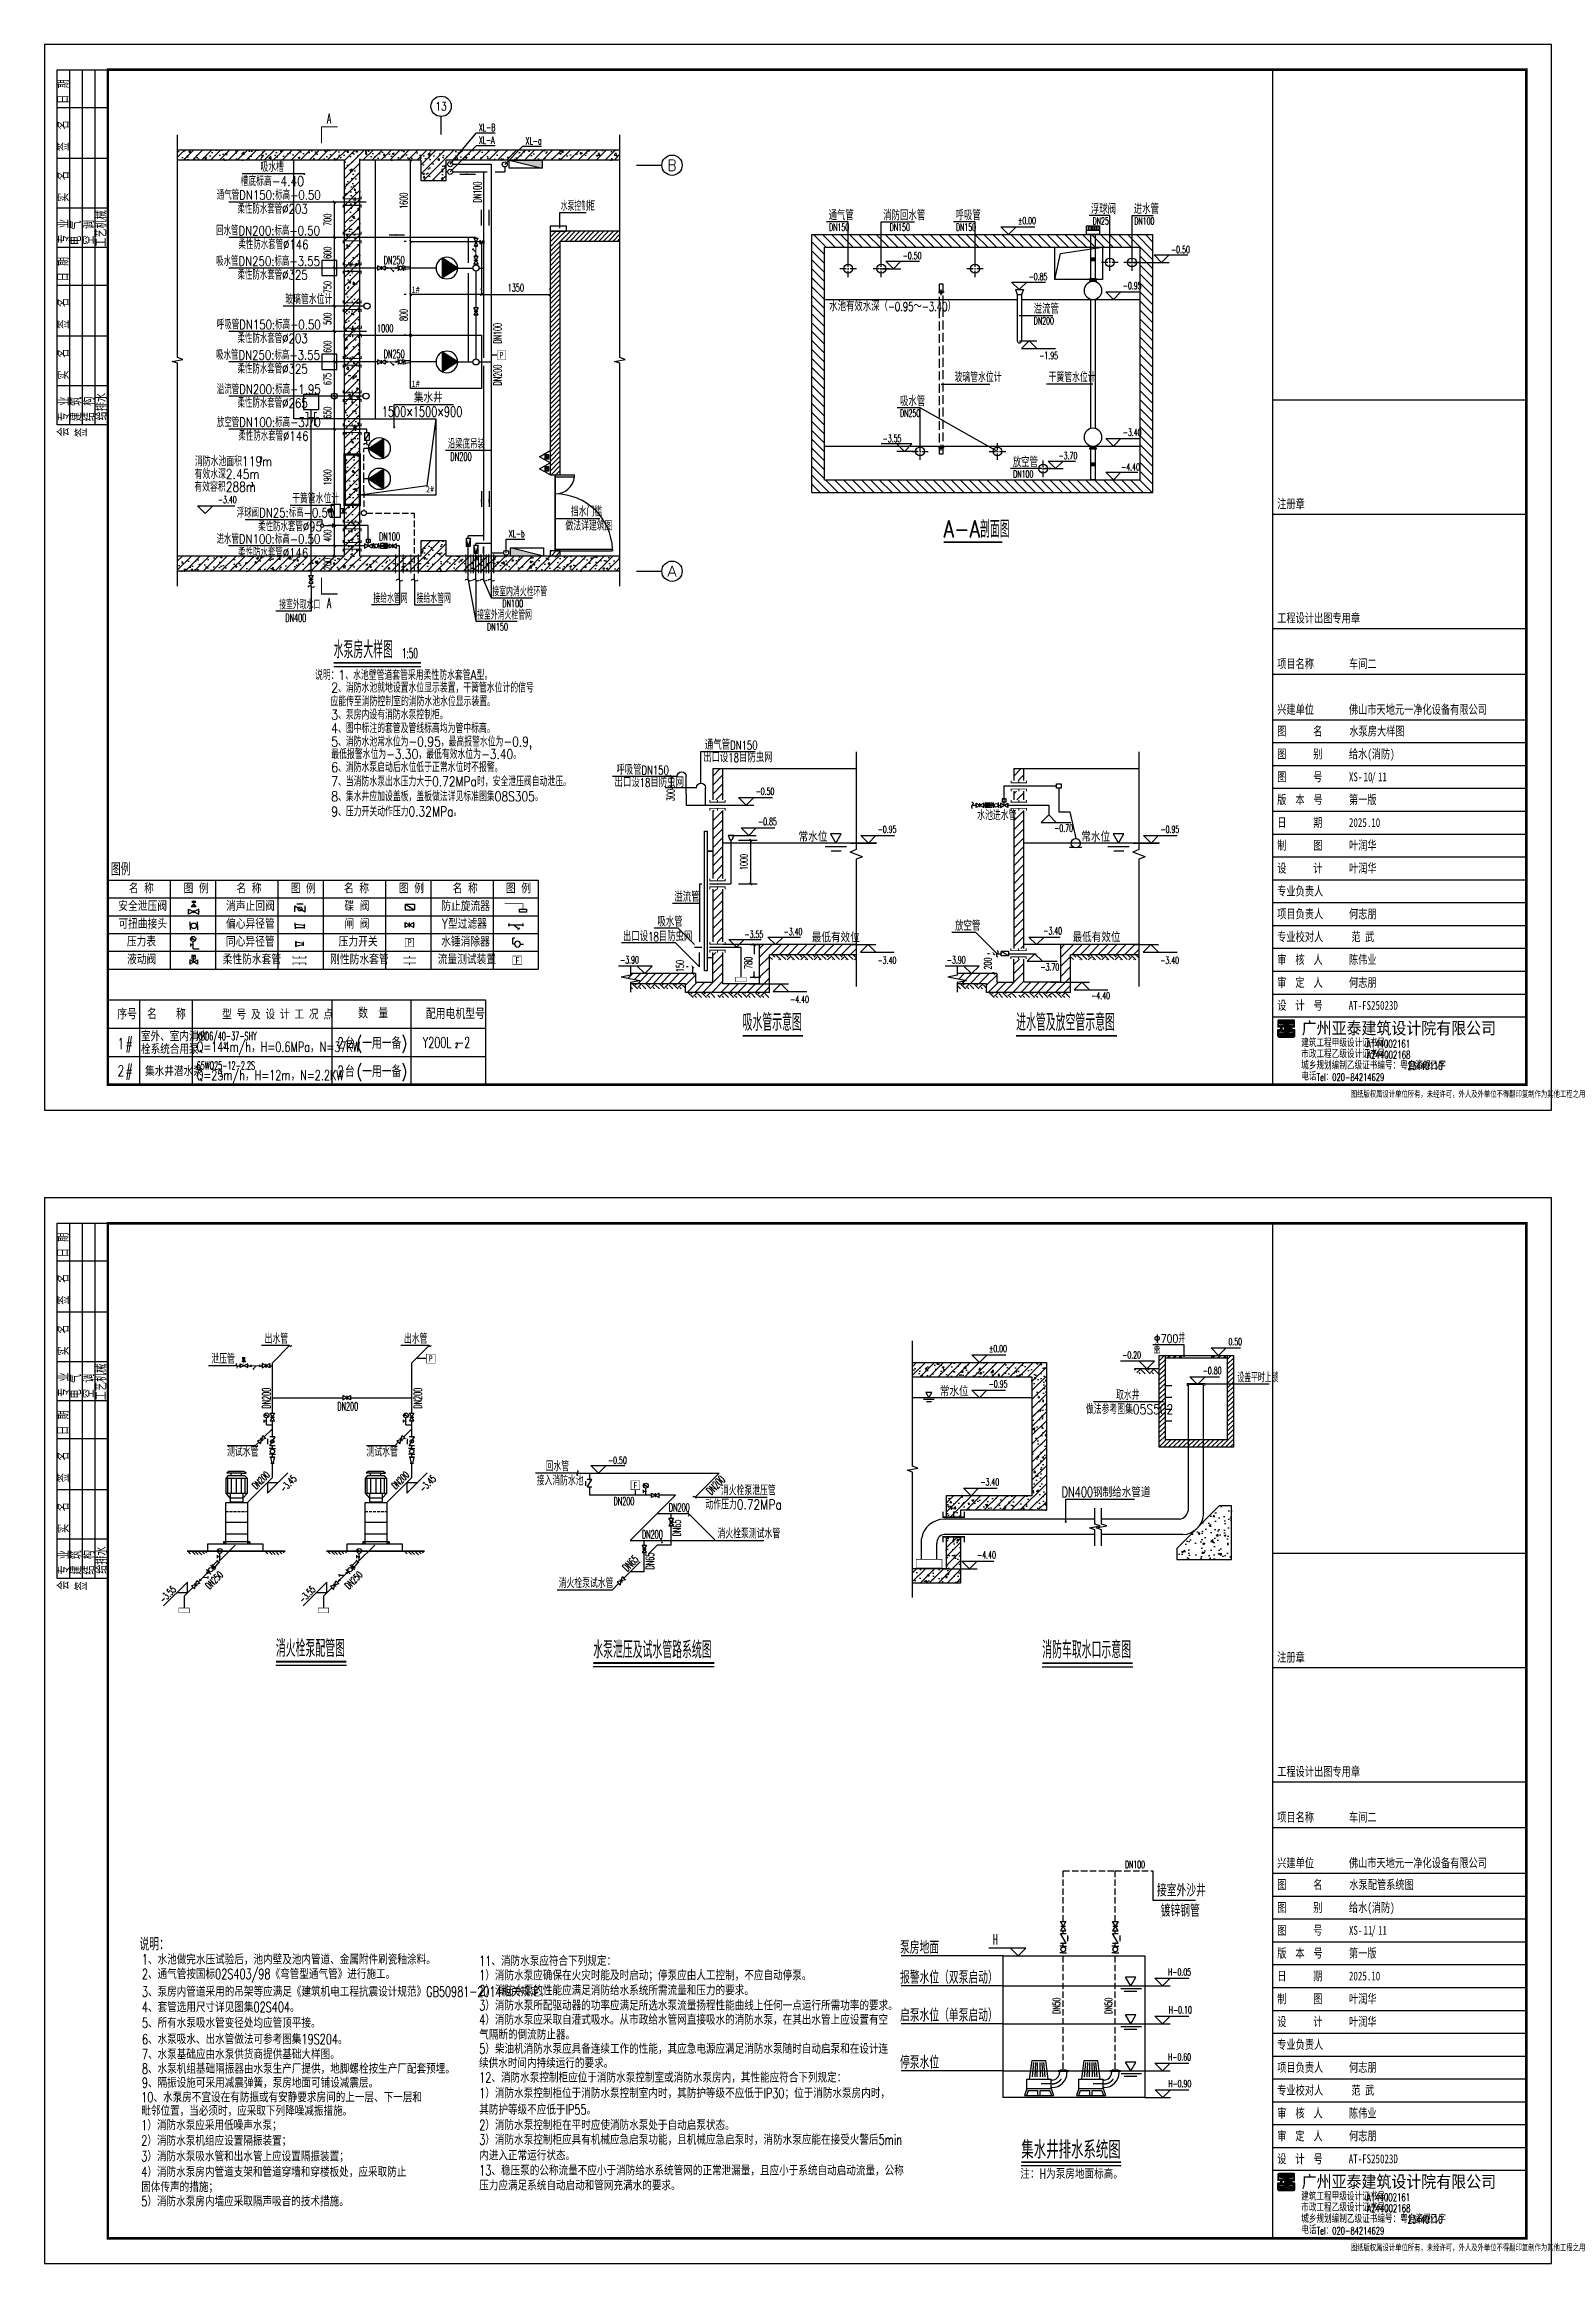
# Model space of a CAD drawing. Extents: x -620248 to 571765, y -684907 to -323071.
# Drawn here: x -325175 to -295475, y -684907 to -641179 of the extents above; entities that cross this region are included whole.
import ezdxf
from ezdxf.enums import TextEntityAlignment as Align

# ---------------------------------------------------------------- set-up
doc = ezdxf.new("R2010")
doc.units = 0
doc.header["$LTSCALE"] = 1000
doc.header["$MEASUREMENT"] = 0
for name, pattern in [('CENTER', [2, 1.25, -0.25, 0.25, -0.25]), ('CONTINOUS', [2000000.0, 1000000.0, 1000000.0]), ('DASH', [0.35, 0.25, -0.1]), ('DASHDOT', [1, 0.5, -0.25, 0, -0.25])]:
    doc.linetypes.add(name, pattern=pattern)
for name, color, linetype in [('2', 2, 'Continuous'), ('4', 4, 'Continuous'), ('8', 8, 'Continuous'), ('9', 9, 'Continuous'), ('A-JS', 2, 'Continuous'), ('a08', 8, 'Continuous'), ('AXIS', 3, 'Continuous'), ('AXIS_TEXT', 7, 'Continuous'), ('COLUMN', 9, 'Continuous'), ('DIM_SYMB', 3, 'Continuous'), ('DIM_消防', 3, 'Continuous'), ('EQUIP_消火栓', 7, 'Continuous'), ('EQUIP_灭火器', 7, 'Continuous'), ('PIPE-废水', 5, 'DASH'), ('PIPE-污水', 5, 'DASH'), ('PIPE-消防', 1, 'Continuous'), ('PIPE-给水', 1, 'Continuous'), ('PUB_HATCH', 8, 'Continuous'), ('PUB_TEXT', 7, 'Continuous'), ('PUB_TITLE', 4, 'Continuous'), ('S', 2, 'Continuous'), ('STAIR', 2, 'Continuous'), ('TWT_DIM', 3, 'Continuous'), ('TWT_ELEV', 3, 'Continuous'), ('TWT_LEAD', 3, 'Continuous'), ('TWT_SYMB', 3, 'Continuous'), ('TWT_TEXT', 7, 'Continuous'), ('TZS', 7, 'Continuous'), ('VALVE_消防', 7, 'Continuous'), ('VALVE_给水', 7, 'Continuous'), ('VPIPE-污水', 5, 'DASH'), ('VPIPE-消防', 1, 'Continuous'), ('WALL', 7, 'Continuous'), ('WINDOW', 4, 'Continuous'), ('框', 130, 'Continuous'), ('阳台', 7, 'Continuous')]:
    doc.layers.add(name, color=color, linetype=linetype)
doc.styles.add('-宋体', font='simsun_0.shx', dxfattribs={"width": 0.8})
doc.styles.add('_TCH_AXIS', font='COMPLEX', dxfattribs={"bigfont": 'GBCBIG'})
doc.styles.add('_TCH_DIM', font='SIMPLEX.shx', dxfattribs={"width": 0.8, "bigfont": 'GBCBIG.shx'})
doc.styles.add('_TCH_DIM_T3', font='SIMPLEX.shx', dxfattribs={"width": 0.564706, "bigfont": 'GBCBIG.shx'})
doc.styles.add('COMPLEX', font='COMPLEX')
doc.styles.add('FHZ', font='simplex.shx', dxfattribs={"width": 0.7, "bigfont": 'hztxt.shx'})
doc.styles.add('HZ', font='txt', dxfattribs={"width": 0.8, "bigfont": 'hztxt'})
doc.styles.add('hztxt', font='romand_pkpm', dxfattribs={"bigfont": 'gbcbig'})
doc.styles.get("Standard").update_dxf_attribs({"font": 'gbenor.shx', "bigfont": 'gbcbig.shx'})
doc.styles.add('TBC', font='simhei_0.shx', dxfattribs={"width": 0.9})
doc.styles.add('天正', font='SIMPLEX.shx', dxfattribs={"width": 0.7, "bigfont": 'HZTXT.shx'})
doc.styles.add('宋体', font='simsun_0.shx')
doc.dimstyles.new('_TWT_ARCH&&50', dxfattribs={"dimtxt": 148.75, "dimasz": 50, "dimexe": 125, "dimexo": 150, "dimgap": 63.125, "dimtad": 1, "dimdec": 0, "dimzin": 0, "dimdsep": 46, "dimtxsty": '_TCH_DIM_T3', "dimblk": 'ARCHTICK', "dimcen": 0.09, "dimclrt": 7, "dimazin": 2, "dimtfac": 1, "dimtdec": 0, "dimtix": 1, "dimtmove": 2, "dimatfit": 3, "dimfxl": 1, "dimtolj": 1, "dimtzin": 0, "dimarcsym": 0})
pattern_1 = [(45, (0, 0), (-88.3883, 88.3883), []), (50, (0, 0), (358.63, -31.376), [37.5, -412.5]), (355, (0, 0), (-69.376, 376.096), [30, -330]), (100.4514, (29.9, -2.6), (289.255, 344.72), [31.87, -350.571]), (46.184, (0, 100), (533.62, -82.76), [56.25, -618.75]), (96.6356, (44.47, 93.1), (467.331, 487.06), [47.805, -525.856]), (351.184, (0, 100), (467.33, 487.06), [45, -495]), (21, (50, 75), (298.4535, -201.3094), [37.5, -412.5]), (326, (50, 75), (121.658, 362.575), [30, -330]), (71.4514, (74.87, 58.22), (420.111, 161.265), [31.87, -350.571]), (37.5, (0, 0), (6.0799, 166.4469), [0, -326, 0, -335, 0, -331.25]), (7.5, (0, 0), (131.5348, 197.2059), [0, -191, 0, -318.5, 0, -126.25]), (327.5, (-111.5, 0), (266.9112, -11.2774), [0, -125, 0, -390, 0, -517.5]), (317.5, (-161.5, 0), (291.593, 50.0525), [0, -162.5, 0, -259, 0, -367.5])]
pattern_2 = [(45, (0, 47.75), (-47.0226, 47.0226), [])]

msp = doc.modelspace()

# ---------------------------------------------------------------- texts
at = {"layer": '4'}
for s, height, style, width, p in [('序号', 213.33, 'FHZ', 0.7, (-323738.7, -660390.5)), ('名', 213.3, 'FHZ', 0.7, (-323151.3, -660390.5)), ('称', 213.3, 'FHZ', 0.7, (-322581.2, -660390.5)), ('型 号 及 设 计 工 况 点', 200, 'FHZ', 0.7, (-321672, -660390.5)), ('数  量', 213.33, 'FHZ', 0.7, (-318994, -660371.6)), ('配用电机型号', 213.33, 'FHZ', 0.7, (-317657.3, -660384.5)), ('室外、室内消火', 200, 'FHZ', 0.7, (-323270.7, -660820.6)), ('XBD6/40-37-SHY', 160, '天正', 0.525, (-322174.9, -660798.7)), ('台', 230, '天正', 0.8, (-319251.6, -660971.6)), ('(一用一备)', 230, '天正', 0.8, (-319023.7, -660971.6)), ('Y200L -2', 213.33, '天正', 0.65, (-317717.8, -660953.3)), ('1', 213.3, '天正', 0.7, (-323732.7, -660974.6)), ('#', 213.3, 'hztxt', 0.8, (-323581.6, -660974.2)), ('栓系统合用泵', 200, 'FHZ', 0.7, (-323270.7, -661075.1)), ('Q=144m/h，H=0.6MPa，N=37KW', 200, '天正', 0.7, (-322175.2, -661032)), ('3', 100, '天正', 0.525, (-321652, -660951.3)), ('2', 213, 'FHZ', 0.7, (-319401.1, -660960.3)), ('2', 100, '天正', 0.525, (-317079.5, -660953.5)), ('2', 213.3, '天正', 0.7, (-323732.7, -661510.8)), ('#', 213.3, 'hztxt', 0.8, (-323581.6, -661510.8)), ('集水井潜水泵', 200, 'FHZ', 0.7, (-323190.3, -661509.2)), ('65WQ25-12-2.2S', 160, '天正', 0.525, (-322174.9, -661379.7)), ('Q=25m/h，H=12m，N=2.2KW', 200, '天正', 0.7, (-322175.2, -661590.1)), ('3', 100, '天正', 0.525, (-321721.1, -661517.7)), ('2', 213, 'FHZ', 0.7, (-319401.1, -661518.4)), ('台', 230, '天正', 0.8, (-319251.6, -661529.6)), ('(一用一备)', 230, '天正', 0.8, (-319023.7, -661529.6))]:
    msp.add_text(s, height=height, dxfattribs=dict(at, style=style, width=width)).set_placement(p)
at = {"layer": 'DIM_SYMB', "color": 7}
for s, height, style, width, p in [('A-A剖面图', 337.59, '_TCH_DIM', 0.8, (-307455.7, -650898.4)), ('水泵房大样图', 337.59, '_TCH_DIM', 0.8, (-319474.4, -653275.2)), ('1:50', 200, '天正', 0.525, (-318129.5, -653275.2)), ('吸水管示意图', 337.59, '_TCH_DIM', 0.8, (-311416.1, -660616.4)), ('进水管及放空管示意图', 337.59, '_TCH_DIM', 0.8, (-306025.8, -660616.4)), ('消火栓泵配管图', 337.59, '_TCH_DIM', 0.8, (-320613.6, -672953.3)), ('水泵泄压及试水管路系统图', 337.589, '_TCH_DIM', 0.8, (-314359.7, -672980.8)), ('消防车取水口示意图', 337.59, '_TCH_DIM', 0.8, (-305512.9, -672980.8)), ('集水井排水系统图', 350, '天正', 0.7, (-305925.3, -682838.8))]:
    msp.add_text(s, height=height, dxfattribs=dict(at, style=style, width=width)).set_placement(p)
at = {"layer": 'PUB_TEXT'}
for s, height, style, width, p in [('A', 200, '天正', 0.525, (-319606.7, -642737.6)), ('DN250', 160, '天正', 0.525, (-318488.4, -645508.6)), ('DN250', 160, '天正', 0.525, (-318488.4, -647358.6)), ('DN100', 160, '天正', 0.525, (-318580.2, -650956.4)), ('DN400', 160, '天正', 0.525, (-320427.1, -652557.3)), ('A', 200, '天正', 0.525, (-319606.7, -652286.4)), ('水池进水管', 192.91, '_TCH_DIM', 0.8, (-306792.5, -656463)), ('DN200', 160, '天正', 0.525, (-319403.2, -668095.9, 0)), ('DN200', 160, '天正', 0.525, (-313959.7, -669965.2, 0)), ('DN200', 160, '天正', 0.525, (-312871.1, -670088.1, 0)), ('DN200', 160, '天正', 0.525, (-313400.6, -670617.5, 0))]:
    msp.add_text(s, height=height, dxfattribs=dict(at, style=style, width=width)).set_placement(p)
at = {"layer": 'PUB_TEXT', "style": '天正', "width": 0.525}
for s, rotation, p in [('DN100', 90, (-316561.7, -644296.5)), ('DN100', 90, (-316164, -647078.3)), ('DN200', 90, (-316164, -647900.5)), ('DN200', 90, (-320720.3, -668061.4, 0)), ('DN200', 90, (-317736.4, -668061.4, 0)), ('DN200', 45, (-312035.5, -669769.1)), ('DN65', 90, (-312632.2, -670578.2, 0)), ('DN65', 45, (-313686.3, -671282.8, 0)), ('DN65', 90, (-313161.5, -671230.4, 0))]:
    msp.add_text(s, height=160, rotation=rotation, dxfattribs=at).set_placement(p)
at = {"layer": 'PUB_TITLE', "color": 4, "style": '-宋体', "width": 0.74}
for s, p in [('水泵房大样图', (-299460.4, -654798.3)), ('水泵配管系统图', (-299460.4, -677527))]:
    msp.add_text(s, height=175, dxfattribs=at).set_placement(p)
for s, p in [('10', (-299092.8, -655698)), ('11', (-299092.8, -678426.7))]:
    msp.add_text(s, height=175, dxfattribs=at).set_placement(p, align=Align.CENTER)
at = {"layer": 'TWT_ELEV', "color": 7, "style": '天正', "width": 0.525}
for s, p in [('%%P0.00', (-305989.7, -644723.9)), ('-0.50', (-308260.2, -645413.9)), ('-0.50', (-302973.1, -645290.7)), ('-0.85', (-305780.6, -645825.7)), ('-0.95', (-303924.2, -646004.1)), ('-1.95', (-305569.4, -647379.4)), ('-3.55', (-308656.6, -649014.4)), ('-3.40', (-303924.2, -648892.6)), ('-3.70', (-305189.8, -649353.2)), ('-4.40', (-303956.5, -649574.8)), ('-3.40', (-321754.6, -650217.8)), ('-0.50', (-311159.3, -655968.7)), ('-0.85', (-311110.3, -656562)), ('-0.95', (-308752.9, -656716.9)), ('-0.70', (-305275.3, -656691.8)), ('-3.55', (-311378.8, -658782.7)), ('-3.40', (-310607.7, -658732.7)), ('-3.90', (-313829.7, -659286.9)), ('-3.40', (-308756.8, -659295.2)), ('-3.70', (-305546.9, -659430.2)), ('-4.40', (-310479, -660066.9)), ('%%P0.00', (-306561.7, -666947.2)), ('0.50', (-301843.1, -666812)), ('-0.20', (-303935.1, -667072.5)), ('-0.80', (-302349, -667379.9)), ('-0.95', (-306565.5, -667643.1)), ('-0.50', (-314067.9, -669148)), ('-3.40', (-306729.5, -669577.2)), ('-4.40', (-306794.3, -671011.9)), ('H-0.05', (-303032.8, -679231.3)), ('H-0.10', (-303018.8, -679976.8)), ('H-0.60', (-303032.8, -680905.5)), ('H-0.90', (-303028.8, -681433))]:
    msp.add_text(s, height=140, dxfattribs=at).set_placement(p)
for s, p in [('-3.45', (-320451.2, -669719.9)), ('-3.45', (-317704.2, -669719.9)), ('-3.55', (-322826.9, -671900.7)), ('-3.55', (-320079.8, -671900.7))]:
    msp.add_text(s, height=140, rotation=45, dxfattribs=at).set_placement(p)
at = {"layer": 'TWT_LEAD', "color": 7}
for s, height, style, width, p in [('XL-B', 140, '天正', 0.525, (-316611.6, -642885.7)), ('XL-A', 140, '天正', 0.525, (-316615.1, -643135.7)), ('XL-a', 140, '天正', 0.525, (-315691.3, -643149.1)), ('吸水槽', 192.91, '_TCH_DIM', 0.8, (-320917.3, -643691.4)), ('通气管DN150:标高-0.50', 183.262, '_TCH_DIM', 0.8, (-321776.5, -644238.1)), ('槽底标高-4.40', 192.91, '_TCH_DIM', 0.8, (-321311, -643971.4)), ('柔性防水套管%%c203', 183.262, '_TCH_DIM', 0.8, (-321368.6, -644513.5)), ('水泵控制柜', 168.79, '_TCH_DIM', 0.8, (-315000.8, -644454.6)), ('通气管', 175, '天正', 0.7, (-309722.1, -644640.7)), ('消防回水管', 175, '天正', 0.7, (-308645, -644640.7)), ('呼吸管', 175, '天正', 0.7, (-307219.7, -644640.7)), ('浮球阀', 175, '天正', 0.7, (-304552.5, -644517.5)), ('进水管', 175, '天正', 0.7, (-303707.9, -644516.1)), ('回水管DN200:标高-0.50', 183.262, '_TCH_DIM', 0.8, (-321790.5, -644942)), ('DN150', 140, '天正', 0.525, (-309712.2, -644850.7)), ('DN150', 140, '天正', 0.525, (-308517.4, -644850.7)), ('DN150', 140, '天正', 0.525, (-307212.7, -644850.7)), ('DN25', 140, '天正', 0.525, (-304519.5, -644727.5)), ('DN100', 140, '天正', 0.525, (-303697.5, -644727.5)), ('吸水管DN250:标高-3.55', 183.262, '_TCH_DIM', 0.8, (-321790.5, -645541.9)), ('柔性防水套管%%c146', 183.262, '_TCH_DIM', 0.8, (-321351.1, -645213.3)), ('柔性防水套管%%c325', 183.262, '_TCH_DIM', 0.8, (-321368.6, -645813.3)), ('玻璃管水位计', 192.91, '_TCH_DIM', 0.8, (-320427, -646295.5)), ('溢流管', 175, '天正', 0.7, (-305680, -646485)), ('呼吸管DN150:标高-0.50', 183.262, '_TCH_DIM', 0.8, (-321776.5, -646792)), ('DN200', 140, '天正', 0.525, (-305678, -646695)), ('柔性防水套管%%c203', 183.262, '_TCH_DIM', 0.8, (-321368.6, -647063.4)), ('吸水管DN250:标高-3.55', 183.262, '_TCH_DIM', 0.8, (-321790.5, -647391.9)), ('柔性防水套管%%c325', 183.262, '_TCH_DIM', 0.8, (-321368.6, -647663.3)), ('玻璃管水位计', 192.91, '_TCH_DIM', 0.8, (-307240.5, -647832.5)), ('干簧管水位计', 192.91, '_TCH_DIM', 0.8, (-305386.2, -647832.5)), ('溢流管DN200:标高-1.95', 183.262, '_TCH_DIM', 0.8, (-321776.5, -648066.5)), ('集水井', 200, '天正', 0.7, (-317894.4, -648236)), ('柔性防水套管%%c265', 183.262, '_TCH_DIM', 0.8, (-321368.6, -648337.9)), ('1500×1500×900', 200, '天正', 0.7, (-318524.3, -648516)), ('吸水管', 175, '天正', 0.7, (-308314.9, -648305.5)), ('DN250', 140, '天正', 0.525, (-308313.9, -648515.5)), ('放空管DN100:标高-3.70', 183.262, '_TCH_DIM', 0.8, (-321776.5, -648716.8)), ('柔性防水套管%%c146', 183.262, '_TCH_DIM', 0.8, (-321351.1, -648988.2)), ('沿梁底吊装', 183.26, '_TCH_DIM', 0.8, (-317226.1, -649144.4)), ('DN200', 161.5, '_TCH_DIM', 0.564706, (-317178, -649381.9)), ('放空管', 175, '天正', 0.7, (-306092.8, -649503.2)), ('DN100', 140, '天正', 0.525, (-306083.9, -649713.2)), ('干簧管水位计', 192.91, '_TCH_DIM', 0.8, (-320292.9, -650222.1)), ('浮球阀DN25:标高-0.50', 183.262, '_TCH_DIM', 0.8, (-321383.7, -650499.3)), ('柔性防水套管%%c95', 183.262, '_TCH_DIM', 0.8, (-320961.8, -650772.7)), ('做法详建筑图', 192.91, '_TCH_DIM', 0.8, (-314906.6, -650759)), ('挡水门槛', 192.91, '_TCH_DIM', 0.8, (-314800.2, -650479)), ('进水管DN100:标高-0.50', 183.262, '_TCH_DIM', 0.8, (-321782.6, -651016.5)), ('柔性防水套管%%c146', 183.262, '_TCH_DIM', 0.8, (-321357.2, -651287.9)), ('XL-b', 140, '天正', 0.525, (-316024.9, -650890.5)), ('接室内消火栓环管', 168.79, '_TCH_DIM', 0.8, (-316347.4, -652051.3)), ('接室外取水口', 168.79, '_TCH_DIM', 0.8, (-320547.7, -652309.4)), ('接给水管网', 168.79, '_TCH_DIM', 0.8, (-318691.5, -652183.7)), ('接给水管网', 168.79, '_TCH_DIM', 0.8, (-317840, -652183.7)), ('接室外消火栓管网', 168.79, '_TCH_DIM', 0.8, (-316647.4, -652510.3)), ('DN100', 148.75, '_TCH_DIM', 0.564706, (-316151.4, -652270)), ('DN150', 148.75, '_TCH_DIM', 0.564706, (-316451.4, -652729.1)), ('通气管DN150', 175, '天正', 0.7, (-312158.8, -655075.5)), ('呼吸管DN150', 175, '天正', 0.7, (-313905.1, -655566.3)), ('出口设18目防虫网', 175, '天正', 0.7, (-312193.5, -655320.5)), ('出口设18目防虫网', 175, '天正', 0.7, (-313939.8, -655811.3)), ('溢流管', 175, '天正', 0.7, (-312761.1, -658070.2)), ('吸水管', 175, '天正', 0.7, (-313093.8, -658560.7)), ('放空管', 175, '天正', 0.7, (-307228.7, -658641.2)), ('出口设18目防虫网', 175, '天正', 0.7, (-313773.8, -658848.1)), ('出水管', 192.91, '_TCH_DIM', 0.8, (-320835.5, -666778.7)), ('出水管', 192.91, '_TCH_DIM', 0.8, (-318088.5, -666778.7)), ('盖', 168.8, '_TCH_DIM', 0.8, (-303317.4, -666975.2)), ('700井', 168.79, '_TCH_DIM', 0.8, (-303177.4, -666765.2)), ('泄压管', 192.91, '_TCH_DIM', 0.8, (-321884.2, -667175.5)), ('取水井', 192.91, '_TCH_DIM', 0.8, (-304057.4, -667889.6)), ('设盖平时上锁', 168.79, '_TCH_DIM', 0.8, (-301667.2, -667539.2)), ('做法参考图集05S502', 192.908, '_TCH_DIM', 0.8, (-304650.8, -668169.6)), ('测试水管', 192.91, '_TCH_DIM', 0.8, (-321574.4, -669004.7)), ('测试水管', 192.91, '_TCH_DIM', 0.8, (-318827.3, -669004.7)), ('接入消防水池', 192.91, '_TCH_DIM', 0.8, (-315475.7, -669573)), ('回水管', 192.91, '_TCH_DIM', 0.8, (-315298.7, -669293)), ('动作压力0.72MPa', 192.908, '_TCH_DIM', 0.8, (-312148.5, -670046.4)), ('消火栓泵泄压管', 192.91, '_TCH_DIM', 0.8, (-311843.6, -669766.4)), ('DN400钢制给水管道', 200, '天正', 0.7, (-305129.5, -669804.5)), ('消火栓泵测试水管', 192.91, '_TCH_DIM', 0.8, (-311910.6, -670618.3)), ('消火栓泵试水管', 192.91, '_TCH_DIM', 0.8, (-315041, -671594.5)), ('接室外沙井', 241.13, '_TCH_DIM', 0.8, (-303252.3, -677672.2)), ('镀锌钢管', 241.13, '_TCH_DIM', 0.8, (-303178.9, -678072.2))]:
    msp.add_text(s, height=height, dxfattribs=dict(at, style=style, width=width)).set_placement(p)
at = {"layer": 'TWT_TEXT'}
for s, height, style, width, p in [('1#', 126.18, 'TBC', 0.9, (-317939.8, -646077.7)), ('水池有效水深（-0.95～-3.40）', 175, '天正', 0.7, (-309710.2, -646433.5)), ('P', 126.2, 'TBC', 0.9, (-316209.3, -647364)), ('1#', 126.18, 'TBC', 0.9, (-317939.8, -647927.7)), ('消防水池面积119m', 192.91, '_TCH_DIM', 0.8, (-322207.8, -649491.2)), ('2', 85, '_TCH_DIM', 0.564706, (-320931.1, -649391.2)), ('有效容积288m', 192.91, '_TCH_DIM', 0.8, (-322219.2, -649993.5)), ('有效水深2.45m', 192.91, '_TCH_DIM', 0.8, (-322214.7, -649741.3)), ('3', 85, '_TCH_DIM', 0.564706, (-321108.5, -649893.5)), ('2#', 126.18, 'TBC', 0.9, (-317656.8, -650008.3)), ('说明：1、水池壁管道套管采用柔性防水套管A型。', 192.908, '_TCH_DIM', 0.8, (-319841.4, -653702.3)), ('2、消防水池就地设置水位显示装置，干簧管水位计的信号', 192.908, '_TCH_DIM', 0.8, (-319521, -653951)), ('应能传至消防控制室的消防水池水位显示装置。', 192.908, '_TCH_DIM', 0.8, (-319537.1, -654219.7)), ('3、泵房内设有消防水泵控制柜。', 192.908, '_TCH_DIM', 0.8, (-319521, -654481.8)), ('4、图中标注的套管及管线标高均为管中标高。', 192.908, '_TCH_DIM', 0.8, (-319521, -654749.6)), ('最低报警水位为-3.30，最低有效水位为-3.40。', 192.908, '_TCH_DIM', 0.8, (-319521, -655259.6)), ('5、消防水池常水位为-0.95，最高报警水位为-0.9,', 192.908, '_TCH_DIM', 0.8, (-319521, -655013.8)), ('6、消防水泵启动后水位低于正常水位时不报警。', 192.908, '_TCH_DIM', 0.8, (-319521, -655518.5)), ('7、当消防水泵出水压力大于0.72MPa时，安全泄压阀自动泄压。', 192.908, '_TCH_DIM', 0.8, (-319521, -655798.2)), ('8、集水井应加设盖板，盖板做法详见标准图集08S305。', 192.908, '_TCH_DIM', 0.8, (-319521, -656092.7)), ('9、压力开关动作压力0.32MPa。', 192.908, '_TCH_DIM', 0.8, (-319521, -656391.4)), ('常水位', 200, '天正', 0.7, (-310312.9, -656889.6)), ('图例', 250, '天正', 0.7, (-323863.8, -657555.8)), ('安全泄压阀', 200, '天正', 0.8, (-323718, -658255.7)), ('名 称', 200, '天正', 0.8, (-323512.3, -657907.9)), ('图 例', 200, '天正', 0.8, (-322431, -657907.9)), ('消声止回阀', 200, '天正', 0.8, (-321595.6, -658255.7)), ('名 称', 200, '天正', 0.8, (-321389.9, -657907.9)), ('图 例', 200, '天正', 0.8, (-320321.1, -657907.9)), ('名 称', 200, '天正', 0.8, (-319271.1, -657907.9)), ('碟 阀', 200, '天正', 0.8, (-319260.8, -658255.7)), ('图 例', 200, '天正', 0.8, (-318189.8, -657907.9)), ('防止旋流器', 200, '天正', 0.8, (-317354.4, -658255.7)), ('名 称', 200, '天正', 0.8, (-317129.6, -657907.9)), ('图 例', 200, '天正', 0.8, (-316079.8, -657907.9)), ('可扭曲接头', 200, '天正', 0.8, (-323718, -658605.7)), ('偏心异径管', 200, '天正', 0.8, (-321595.6, -658605.7)), ('闸 阀', 200, '天正', 0.8, (-319260.8, -658605.7)), ('Y型过滤器', 200, '天正', 0.8, (-317345.6, -658605.7)), ('压力表', 200, '天正', 0.8, (-323549.7, -658955.7)), ('同心异径管', 200, '天正', 0.8, (-321597.4, -658955.7)), ('压力开关', 200, '天正', 0.8, (-319376.1, -658955.7)), ('P', 130, '宋体', 0.8, (-318017.4, -658939.6)), ('水锤消除器', 200, '天正', 0.8, (-317356.2, -658955.7)), ('最低有效位', 200, '天正', 0.7, (-310053.4, -658872.9)), ('液动阀', 200, '天正', 0.8, (-323544.7, -659305.7)), ('柔性防水套管', 200, '天正', 0.8, (-321661.8, -659305.7)), ('刚性防水套管', 200, '天正', 0.8, (-319542.9, -659305.7)), ('流量测试装置', 200, '天正', 0.8, (-317424.9, -659305.7)), ('F', 130, '宋体', 0.8, (-315895, -659289.6)), ('P', 126.2, 'TBC', 0.9, (-317604.1, -667136.6)), ('常水位', 200, '天正', 0.7, (-307530.1, -667815.8)), ('F', 126.2, 'TBC', 0.9, (-313570.1, -669632.4)), ('DN100', 140, '天正', 0.525, (-303883.2, -677112.9)), ('说明：', 250, '天正', 0.7, (-323299.2, -678737.8)), ('泵房地面', 250, '天正', 0.7, (-308314.1, -678802.3)), ('H', 200, '天正', 0.525, (-306485.1, -678618.8)), ('2、通气管按国标02S403/98《弯管型通气管》进行施工。', 200, '天正', 0.7, (-323253.5, -679299.3)), ('1、水池做完水压试验后，池内壁及池内管道、金属附件刷瓷釉涂料。', 200, '天正', 0.7, (-323253.5, -679012.8)), ('11、消防水泵应符合下列规定：', 200, '天正', 0.7, (-316606.2, -679041.2)), ('1）消防水泵应确保在火灾时能及时启动；停泵应由人工控制，不应自动停泵。', 200, '天正', 0.7, (-316606.2, -679325.2)), ('3、泵房内管道采用的吊架等应满足《建筑机电工程抗震设计规范》GB50981-2014相关规定。', 200, '天正', 0.7, (-323253.5, -679647.3)), ('2）消防水泵的性能应满足消防给水系统所需流量和压力的要求。', 200, '天正', 0.7, (-316606.2, -679621.1)), ('报警水位（双泵启动）', 250, '天正', 0.7, (-308314.1, -679392.3)), ('4、套管选用尺寸详见图集02S404。', 200, '天正', 0.7, (-323253.5, -679952.2)), ('3）消防水泵所配驱动器的功率应满足所选水泵流量扬程性能曲线上任何一点运行所需功率的要求。', 200, '天正', 0.7, (-316606.2, -679919)), ('4）消防水泵应采取自灌式吸水。从市政给水管网直接吸水的消防水泵，在其出水管上应设置有空', 200, '天正', 0.7, (-316606.2, -680200.4)), ('启泵水位（单泵启动）', 250, '天正', 0.7, (-308314.1, -680137.7)), ('5、所有水泵吸水管变径处均应管顶平接。', 200, '天正', 0.7, (-323253.5, -680262)), ('6、水泵吸水、出水管做法可参考图集19S204。', 200, '天正', 0.7, (-323253.5, -680583.4)), ('气隔断的倒流防止器。', 200, '天正', 0.7, (-316606.2, -680493.1)), ('7、水泵基础应由水泵供货商提供基础大样图。', 200, '天正', 0.7, (-323253.5, -680880.3)), ('续供水时间内持续运行的要求。', 200, '天正', 0.7, (-316610.7, -681054.1)), ('5）柴油机消防水泵应具备连续工作的性能，其应急电源应满足消防水泵随时自动启泵和在设计连', 200, '天正', 0.7, (-316606.2, -680772.8)), ('停泵水位', 250, '天正', 0.7, (-308314.1, -681066.5)), ('8、水泵机组基础隔振器由水泵生产厂提供，地脚螺栓按生产厂配套预埋。', 200, '天正', 0.7, (-323253.5, -681164.7)), ('9、隔振设施可采用减震弹簧，泵房地面可铺设减震层。', 200, '天正', 0.7, (-323253.5, -681442.7)), ('12、消防水泵控制柜应位于消防水泵控制室或消防水泵房内，其性能应符合下列规定：', 200, '天正', 0.7, (-316606.2, -681339.3)), ('10、水泵房不宜设在有防振或有安静要求房间的上一层、下一层和', 200, '天正', 0.7, (-323265.5, -681728)), ('1）消防水泵控制柜位于消防水泵控制室内时，其防护等级不应低于IP30；位于消防水泵房内时，', 200, '天正', 0.7, (-316606.2, -681647.2)), ('毗邻位置，当必须时，应采取下列降噪减振措施。', 200, '天正', 0.7, (-323265.5, -681994.9)), ('1）消防水泵应采用低噪声水泵；', 200, '天正', 0.7, (-323265.5, -682278)), ('其防护等级不应低于IP55。', 200, '天正', 0.7, (-316606.2, -681971.6)), ('2）消防水泵控制柜在平时应使消防水泵处于自动启泵状态。', 200, '天正', 0.7, (-316606.2, -682276.1)), ('2）消防水泵机组应设置隔振装置；', 200, '天正', 0.7, (-323265.5, -682583)), ('3）消防水泵控制柜应具有机械应急启泵功能，且机械应急启泵时，消防水泵应能在接受火警后5min', 200, '天正', 0.7, (-316606.2, -682563.7)), ('3）消防水泵吸水管和出水管上应设置隔振装置；', 200, '天正', 0.7, (-323265.5, -682892.7)), ('4）消防水泵房内管道支架和管道穿墙和穿楼板处，应采取防止', 200, '天正', 0.7, (-323265.5, -683199.2)), ('内进入正常运行状态。', 200, '天正', 0.7, (-316606.2, -682874)), ('13、稳压泵的公称流量不应小于消防给水系统管网的正常泄漏量，且应小于系统自动启动流量，公称', 200, '天正', 0.7, (-316606.2, -683170.3)), ('注：H为泵房地面标高。', 200, '天正', 0.7, (-305945, -683235.9)), ('固体传声的措施；', 200, '天正', 0.7, (-323265.5, -683496.1)), ('压力应满足系统自动启动和管网充满水的要求。', 200, '天正', 0.7, (-316606.2, -683464.6)), ('5）消防水泵房内墙应采取隔声吸音的技术措施。', 200, '天正', 0.7, (-323265.5, -683778.3))]:
    msp.add_text(s, height=height, dxfattribs=dict(at, style=style, width=width)).set_placement(p)
at = {"layer": 'TWT_TEXT', "style": '天正', "width": 0.525}
for s, height, rotation, p in [('DN200', 138, 45, (-320997.4, -669658.5)), ('DN200', 138, 45, (-318250.4, -669658.5)), ('DN250', 140, 45, (-321919.2, -671630.3)), ('DN250', 140, 45, (-319172.1, -671630.3)), ('DN50', 140, 90, (-305161, -679985.8)), ('DN50', 140, 90, (-304135.6, -679985.8))]:
    msp.add_text(s, height=height, rotation=rotation, dxfattribs=at).set_placement(p)

# ---------------------------------------------------------------- blocks, each defined once
blk = doc.blocks.new('A$C1D9C4E1B')
at = {"layer": 'S', "color": 0}
for p, q in [((1, 29), (1, 65)), ((28, 47), (1, 47)), ((50, 101), (8, 134)), ((8, 134), (16, 111)), ((30, 0), (30, 86)), ((30, 0), (102, 0))]:
    blk.add_line(p, q, dxfattribs=at)
at = {"layer": 'S', "color": 0, "const_width": 7.37}
blk.add_lwpolyline([(34, 47, -1), (27, 47, -1)], format="xyb", close=True, dxfattribs=at)
at = {"layer": 'S', "color": 0}
blk.add_circle((30, 118), 30, dxfattribs=at)
blk = doc.blocks.new('$TWTSYS$00000247')
at = {"elevation": 0}
blk.add_lwpolyline([(7, -101, -0.575183), (0, 0, 0.604745), (-11, 101, 16.924828)], format="xyb", dxfattribs=at)
blk = doc.blocks.new('A$C2F4A1349')
at = {"layer": 'S'}
for p, q in [((0, 86), (0, 0)), ((1161, 86), (0, 86)), ((63, 86), (63, 0)), ((1098, 86), (1098, 0)), ((1161, 86), (1161, 0))]:
    blk.add_line(p, q, dxfattribs=at)
blk = doc.blocks.new('A$C2912085F')
at = {"layer": 'S'}
for p, q in [((192, 2983), (104, 2870)), ((242, 3174), (153, 3097)), ((798, 3097), (153, 3097)), ((950, 2983), (192, 2983)), ((897, 3174), (242, 3174)), ((330, 3097), (330, 2983)), ((798, 2983), (798, 3097)), ((809, 3097), (999, 3097)), ((999, 3097), (897, 3174)), ((1063, 2870), (950, 2983)), ((101, 2875), (101, 2219)), ((1060, 2875), (101, 2875)), ((101, 2219), (289, 2009)), ((101, 2219), (1060, 2219)), ((176, 2875), (176, 2219)), ((847, 2006), (306, 2006)), ((308, 1827), (308, 2219)), ((339, 2875), (339, 2219)), ((568, 2875), (568, 2219)), ((781, 2875), (781, 2219)), ((850, 2219), (850, 1827)), ((1060, 2219), (850, 2009)), ((947, 2875), (947, 2219)), ((1060, 2219), (1060, 2875)), ((101, 0), (101, 1820)), ((101, 1820), (1060, 1820)), ((850, 1827), (308, 1827)), ((1060, 1820), (1060, 0)), ((101, 949), (1060, 949)), ((101, 442), (1060, 442))]:
    blk.add_line(p, q, dxfattribs=at)
at = {"layer": 'S', "linetype": 'DASH', "ltscale": 0.5}
blk.add_line((101, 1417), (1060, 1417), dxfattribs=at)
at = {"layer": 'DIM_消防'}
blk.add_blockref('A$C2F4A1349', (0, 1), dxfattribs=at)
blk = doc.blocks.new('A$C7D5A6CC8')
at = {"layer": 'S'}
blk.add_line((-424, 1), (3437, 1), dxfattribs=at)
blk.add_lwpolyline([(397, 297), (2562, 297), (2562, 1), (397, 1)], close=True, dxfattribs=at)
at = {"layer": 'DIM_消防', "xscale": 0.8959999999497085, "yscale": 0.8959999999497085, "zscale": 0.8959999999497085}
blk.add_blockref('A$C2912085F', (1006, 297), dxfattribs=at)
blk = doc.blocks.new('A$C3B791E56')
at = {"layer": 'A-JS', "color": 8}
for p, q in [((0, 86), (513, 86)), ((24, 50), (60, 86)), ((83, 20), (149, 86)), ((151, 0), (237, 86)), ((243, 3), (325, 86)), ((318, 5), (399, 86)), ((425, 22), (489, 86))]:
    blk.add_line(p, q, dxfattribs=at)
blk = doc.blocks.new('A$C22F20EFD')
at = {"layer": 'TWT_TEXT'}
h = blk.add_hatch(color=256, dxfattribs=at)
h.dxf.hatch_style = 1
edge = h.paths.add_edge_path()
edge.add_line((48, 75), (48, 85))
edge.add_ellipse((48, 75), major_axis=(-6.65, 6.65), ratio=1, start_angle=315, end_angle=405)
edge.add_line((39, 75), (48, 75))
h = blk.add_hatch(color=256, dxfattribs=at)
h.dxf.hatch_style = 1
edge = h.paths.add_edge_path()
edge.add_line((48, 75), (39, 75))
edge.add_ellipse((48, 75), major_axis=(6.65, 6.65), ratio=1, start_angle=135, end_angle=225)
edge.add_line((48, 66), (48, 75))
edge = h.paths.add_edge_path()
edge.add_ellipse((48, 75), major_axis=(6.65, 6.65), ratio=1, start_angle=225, end_angle=315)
edge.add_ellipse((48, 75), major_axis=(-6.65, 6.65), ratio=1, start_angle=225, end_angle=315)
edge.add_line((48, 85), (48, 66))
at = {"layer": 'S', "color": 0}
for p, q in [((2, 46), (2, 105)), ((48, 75), (2, 75)), ((80, 161), (13, 215)), ((13, 215), (25, 177)), ((48, 0), (48, 137))]:
    blk.add_line(p, q, dxfattribs=at)
blk.add_ellipse((48, 189), major_axis=(-33.9, 33.9), ratio=1, start_param=3.926991, end_param=10.210176, dxfattribs=at)
at = {"layer": 'TWT_TEXT', "color": 0}
for major_axis, start_param, end_param in [((-6.65, 6.65), 3.926991, 7.068583), ((6.65, 6.65), 2.356194, 5.497787)]:
    blk.add_ellipse((48, 75), major_axis=major_axis, ratio=1, start_param=start_param, end_param=end_param, dxfattribs=at)
blk = doc.blocks.new('A$C687710C3')
at = {"layer": 'A-JS'}
for p, q in [((0, 187), (77, 0)), ((218, 187), (0, 187)), ((141, 0), (77, 0)), ((218, 187), (141, 0))]:
    blk.add_line(p, q, dxfattribs=at)
blk = doc.blocks.new('A$C4D135948')
at = {"layer": '4'}
for p, q in [((0, 520), (600, 520)), ((300, 0), (0, 520)), ((600, 520), (300, 0))]:
    blk.add_line(p, q, dxfattribs=at)
blk = doc.blocks.new('A$C6ABA12E4')
at = {"layer": 'A-JS'}
blk.add_arc((88, 463), 87.5, 0, 180, dxfattribs=at)
at = {"layer": 'S'}
blk.add_line((0, 116), (0, 463), dxfattribs=at)
blk = doc.blocks.new('A$C24921945')
at = {"layer": 'DIM_消防'}
for p, q in [((381, 366), (0, 366)), ((453, 0), (381, 366)), ((453, 0), (596, 732)), ((668, 366), (596, 732)), ((1049, 366), (668, 366))]:
    blk.add_line(p, q, dxfattribs=at)
blk = doc.blocks.new('A$C45BC1597')
at = {"layer": '4'}
for p, q in [((1804, 130), (1804, 717)), ((1804, 656), (1864, 717)), ((1804, 480), (2004, 680)), ((1804, 303), (2004, 503)), ((2004, 100), (2004, 717)), ((2721, 872), (2721, 100)), ((2721, 616), (2977, 872)), ((2721, 790), (2802, 872)), ((4631, 872), (2721, 872)), ((2721, 441), (2921, 641)), ((2721, 441), (2921, 641)), ((2921, -70), (2921, 672)), ((4631, 672), (2921, 672)), ((2949, 672), (3149, 872)), ((3112, 672), (3312, 872)), ((3287, 672), (3487, 872)), ((3462, 672), (3662, 872)), ((3637, 672), (3837, 872)), ((3812, 672), (4012, 872)), ((3987, 672), (4187, 872)), ((4162, 672), (4362, 872)), ((4336, 672), (4536, 872)), ((4511, 672), (4631, 791)), ((135, 209), (226, 300)), ((1466, 300), (183, 300)), ((1266, 100), (183, 100)), ((261, 185), (377, 300)), ((327, 100), (527, 300)), ((478, 100), (678, 300)), ((629, 100), (829, 300)), ((780, 100), (980, 300)), ((943, 100), (1143, 300)), ((1118, 100), (1318, 300)), ((1266, 73), (1466, 273)), ((1266, -70), (1266, 100)), ((1300, -70), (1500, 130)), ((1451, -70), (1651, 130)), ((1466, 300), (1466, 130)), ((1466, 130), (1804, 130)), ((1608, -70), (2004, 326)), ((1785, -70), (2004, 149)), ((1962, -69), (2131, 100)), ((2721, 100), (2004, 100)), ((2135, -70), (2305, 100)), ((2299, -70), (2469, 100)), ((2474, -70), (2644, 100)), ((2637, -70), (2921, 214)), ((2721, 223), (2921, 423)), ((2812, -70), (2921, 39)), ((2921, -70), (1266, -70))]:
    blk.add_line(p, q, dxfattribs=at)
at = {"layer": 'a08'}
for p, q in [((2978, 576), (2921, 633)), ((2928, 526), (2921, 534)), ((3027, 626), (2981, 672)), ((3027, 659), (3040, 672)), ((3148, 572), (3061, 659)), ((3106, 572), (3110, 576)), ((3243, 576), (3147, 672)), ((3293, 626), (3247, 672)), ((3272, 572), (3326, 626)), ((3293, 659), (3306, 672)), ((3413, 572), (3326, 659)), ((3371, 572), (3375, 576)), ((3508, 576), (3412, 672)), ((3558, 626), (3512, 672)), ((3537, 572), (3591, 626)), ((3558, 659), (3571, 672)), ((3678, 572), (3591, 659)), ((3636, 572), (3641, 576)), ((3773, 576), (3677, 672)), ((3823, 626), (3777, 672)), ((3802, 572), (3856, 626)), ((3823, 659), (3836, 672)), ((3943, 572), (3856, 659)), ((3902, 572), (3906, 576)), ((4038, 576), (3943, 672)), ((4088, 626), (4042, 672)), ((4067, 572), (4121, 626)), ((4088, 659), (4101, 672)), ((4208, 572), (4121, 659)), ((4167, 572), (4171, 576)), ((4304, 576), (4208, 672)), ((4353, 626), (4307, 672)), ((4332, 572), (4386, 626)), ((4353, 659), (4366, 672)), ((4474, 572), (4386, 659)), ((4432, 572), (4436, 576)), ((4569, 576), (4473, 672)), ((4618, 626), (4572, 672)), ((4598, 572), (4631, 605)), ((4618, 659), (4631, 672)), ((222, 0), (183, 39)), ((322, 0), (222, 100)), ((279, 76), (303, 100)), ((328, 26), (402, 100)), ((388, 0), (362, 26)), ((487, 0), (411, 76)), ((587, 0), (487, 100)), ((544, 76), (568, 100)), ((594, 26), (667, 100)), ((653, 0), (627, 26)), ((753, 0), (676, 76)), ((852, 0), (752, 100)), ((809, 76), (833, 100)), ((859, 26), (932, 100)), ((918, 0), (892, 26)), ((1018, 0), (942, 76)), ((1117, 0), (1017, 100)), ((1074, 76), (1098, 100)), ((1124, 26), (1198, 100)), ((1184, 0), (1157, 26)), ((1266, 17), (1207, 76)), ((1416, -170), (1316, -70)), ((1373, -94), (1397, -70)), ((1423, -143), (1497, -70)), ((1483, -170), (1456, -143)), ((1582, -170), (1506, -94)), ((1681, -170), (1581, -70)), ((1638, -94), (1662, -70)), ((1688, -143), (1762, -70)), ((1748, -170), (1721, -143)), ((1847, -170), (1771, -94)), ((1947, -170), (1901, -124)), ((1953, -143), (2027, -70)), ((2013, -170), (1987, -143)), ((2112, -170), (2036, -94)), ((2212, -170), (2112, -70)), ((2169, -94), (2193, -70)), ((2219, -143), (2292, -70)), ((2278, -170), (2252, -143)), ((2378, -170), (2301, -94)), ((2477, -170), (2377, -70)), ((2434, -94), (2458, -70)), ((2484, -143), (2557, -70)), ((2543, -170), (2517, -143)), ((2643, -170), (2567, -94)), ((2742, -170), (2642, -70)), ((2699, -94), (2723, -70)), ((2749, -143), (2823, -70)), ((2809, -170), (2782, -143)), ((2908, -170), (2832, -94))]:
    blk.add_line(p, q, dxfattribs=at)
at = {"layer": 'DIM_消防'}
for p, q in [((4631, 4668), (4631, 2744)), ((4631, 2744), (4509, 2697)), ((4753, 2603), (4509, 2697)), ((4753, 2603), (4631, 2556)), ((4631, 2556), (4631, 45))]:
    blk.add_line(p, q, dxfattribs=at)
at = {"layer": 'PUB_TITLE'}
for p, q in [((1804, 4341), (4631, 4341)), ((1804, 4341), (1804, 3723)), ((1804, 4194), (1951, 4341)), ((1804, 4017), (2004, 4217)), ((1804, 3840), (2004, 4040)), ((2004, 3723), (2004, 4341)), ((1804, 3513), (1804, 2177)), ((1804, 3487), (1830, 3513)), ((1804, 3310), (2004, 3510)), ((1863, 3723), (2004, 3863)), ((2004, 2177), (2004, 3513)), ((1804, 3133), (2004, 3333)), ((1804, 2956), (2004, 3156)), ((1804, 2780), (2004, 2980)), ((1804, 2603), (2004, 2803)), ((1804, 2426), (2004, 2626)), ((1804, 2249), (2004, 2449)), ((1909, 2177), (2004, 2272)), ((1804, 1967), (1804, 927)), ((1804, 1896), (1875, 1967)), ((1804, 1719), (2004, 1919)), ((2004, 927), (2004, 1967)), ((1804, 1542), (2004, 1742)), ((1804, 1365), (2004, 1565)), ((1804, 1189), (2004, 1389)), ((1804, 1012), (2004, 1212)), ((1895, 927), (2004, 1035))]:
    blk.add_line(p, q, dxfattribs=at)
at = {"xscale": 0.5, "yscale": 0.5, "zscale": 0.5, "rotation": 90}
blk.add_blockref('A$C24921945', (366, -66), dxfattribs=at)
blk = doc.blocks.new('A$C111C6D4D')
at = {"layer": '4'}
for p, q in [((4322, 1042), (2774, 1042)), ((2774, 1042), (2774, 300)), ((2774, 785), (3030, 1042)), ((2774, 960), (2855, 1042)), ((3002, 842), (3202, 1042)), ((3165, 842), (3365, 1042)), ((3340, 842), (3540, 1042)), ((3515, 842), (3715, 1042)), ((3690, 842), (3890, 1042)), ((3865, 842), (4065, 1042)), ((4040, 842), (4240, 1042)), ((4215, 842), (4322, 949)), ((1520, 470), (742, 470)), ((773, 360), (882, 470)), ((833, 270), (1033, 470)), ((997, 270), (1197, 470)), ((1171, 270), (1371, 470)), ((1320, 243), (1520, 443)), ((1520, 470), (1520, 300)), ((1661, 100), (2057, 496)), ((1857, 300), (1857, 758)), ((1857, 649), (1966, 758)), ((1857, 473), (2057, 673)), ((2057, 300), (2057, 758)), ((2774, 610), (2974, 810)), ((2774, 610), (2974, 810)), ((2774, 409), (2974, 609)), ((4322, 842), (2974, 842)), ((2974, 100), (2974, 842)), ((1320, 270), (742, 270)), ((1320, 100), (1320, 270)), ((1838, 100), (1320, 100)), ((1353, 100), (1553, 300)), ((1504, 100), (1704, 300)), ((1520, 300), (1857, 300)), ((1838, 100), (2057, 319)), ((2974, 100), (1838, 100)), ((1995, 100), (2195, 300)), ((2774, 300), (2057, 300)), ((2159, 100), (2359, 300)), ((2322, 100), (2522, 300)), ((2497, 100), (2697, 300)), ((2672, 100), (2974, 402)), ((2835, 100), (2974, 239))]:
    blk.add_line(p, q, dxfattribs=at)
at = {"layer": 'a08'}
for p, q in [((3031, 746), (2974, 803)), ((2981, 696), (2974, 703)), ((3081, 795), (3035, 842)), ((3081, 829), (3094, 842)), ((3201, 742), (3114, 829)), ((3160, 742), (3164, 746)), ((3296, 746), (3201, 842)), ((3346, 795), (3300, 842)), ((3325, 742), (3379, 795)), ((3346, 829), (3359, 842)), ((3466, 742), (3379, 829)), ((3425, 742), (3429, 746)), ((3562, 746), (3466, 842)), ((3611, 795), (3565, 842)), ((3590, 742), (3644, 795)), ((3611, 829), (3624, 842)), ((3731, 742), (3644, 829)), ((3690, 742), (3694, 746)), ((3827, 746), (3731, 842)), ((3876, 795), (3830, 842)), ((3856, 742), (3910, 795)), ((3876, 829), (3889, 842)), ((3997, 742), (3910, 829)), ((3955, 742), (3959, 746)), ((4092, 746), (3996, 842)), ((4142, 795), (4096, 842)), ((4121, 742), (4175, 795)), ((4142, 829), (4154, 842)), ((4262, 742), (4175, 829)), ((4220, 742), (4224, 746)), ((4322, 780), (4261, 842)), ((806, 170), (742, 234)), ((906, 170), (806, 270)), ((863, 246), (886, 270)), ((912, 196), (986, 270)), ((972, 170), (945, 196)), ((1071, 170), (995, 246)), ((1171, 170), (1071, 270)), ((1128, 246), (1152, 270)), ((1177, 196), (1251, 270)), ((1237, 170), (1211, 196)), ((1320, 187), (1260, 246)), ((1470, 0), (1370, 100)), ((1427, 76), (1451, 100)), ((1476, 26), (1550, 100)), ((1536, 0), (1510, 26)), ((1636, 0), (1559, 76)), ((1735, 0), (1635, 100)), ((1692, 76), (1716, 100)), ((1742, 26), (1815, 100)), ((1801, 0), (1775, 26)), ((1901, 0), (1825, 76)), ((2000, 0), (1954, 46)), ((2007, 26), (2080, 100)), ((2066, 0), (2040, 26)), ((2166, 0), (2090, 76)), ((2265, 0), (2165, 100)), ((2222, 76), (2246, 100)), ((2272, 26), (2346, 100)), ((2332, 0), (2305, 26)), ((2431, 0), (2355, 76)), ((2530, 0), (2430, 100)), ((2487, 76), (2511, 100)), ((2537, 26), (2611, 100)), ((2597, 0), (2570, 26)), ((2696, 0), (2620, 76)), ((2796, 0), (2696, 100)), ((2753, 76), (2776, 100)), ((2802, 26), (2876, 100)), ((2862, 0), (2835, 26)), ((2961, 0), (2885, 76))]:
    blk.add_line(p, q, dxfattribs=at)
at = {"layer": 'DIM_消防'}
for p, q in [((4322, 4838), (4322, 2914)), ((4322, 2914), (4201, 2867)), ((4444, 2773), (4201, 2867)), ((4444, 2773), (4322, 2726)), ((4322, 2726), (4322, 215))]:
    blk.add_line(p, q, dxfattribs=at)
at = {"layer": 'PUB_TITLE'}
for p, q in [((1857, 4510), (4322, 4510)), ((1857, 4510), (1857, 4273)), ((1857, 4364), (2004, 4510)), ((1944, 4273), (2057, 4387)), ((2057, 4273), (2057, 4510)), ((1857, 4063), (1857, 3893)), ((1857, 4010), (1910, 4063)), ((1917, 3893), (2057, 4033)), ((2057, 3893), (2057, 4063)), ((1857, 3683), (1857, 968)), ((1857, 3657), (1884, 3683)), ((1857, 3480), (2057, 3680)), ((1857, 3303), (2057, 3503)), ((2057, 968), (2057, 3683)), ((1857, 3126), (2057, 3326)), ((1857, 2949), (2057, 3149)), ((1857, 2773), (2057, 2973)), ((1857, 2596), (2057, 2796)), ((4731, 3040), (2057, 3040)), ((4131, 2968), (3711, 2968)), ((4026, 2882), (3827, 2882)), ((1857, 2419), (2057, 2619)), ((1857, 2242), (2057, 2442)), ((1857, 2066), (2057, 2266)), ((1857, 1889), (2057, 2089)), ((1857, 1712), (2057, 1912)), ((1857, 1535), (2057, 1735)), ((1857, 1358), (2057, 1558)), ((1857, 1182), (2057, 1382)), ((1857, 1005), (2057, 1205)), ((1997, 968), (2057, 1028)), ((4322, 1042), (2057, 1042))]:
    blk.add_line(p, q, dxfattribs=at)
at = {"layer": 'TWT_ELEV'}
for p, q in [((4561, 3040), (4411, 3190)), ((4411, 3190), (5077, 3190)), ((4561, 3040), (4711, 3190)), ((4211, 3040), (4711, 3040)), ((2302, 1042), (2152, 1192)), ((2152, 1192), (2769, 1192)), ((2302, 1042), (2452, 1192)), ((4207, 1042), (4707, 1042)), ((4557, 1042), (4407, 892)), ((4407, 892), (5073, 892)), ((4557, 1042), (4707, 892)), ((1172, 620), (506, 620)), ((1022, 470), (872, 620)), ((1022, 470), (1172, 620)), ((2577, 300), (3347, 300)), ((3197, 300), (3047, 150)), ((3047, 150), (3713, 150)), ((3197, 300), (3347, 150))]:
    blk.add_line(p, q, dxfattribs=at)
at = {"xscale": 0.5, "yscale": 0.5, "zscale": 0.5, "rotation": 90}
blk.add_blockref('A$C24921945', (925, 104), dxfattribs=at)
at = {"layer": 'S', "xscale": -0.3570000001927838, "yscale": 0.3569999999599531, "zscale": 0.357}
blk.add_blockref('A$C4D135948', (4028, 3040), dxfattribs=at)
at = {"layer": 'TWT_ELEV', "color": 7, "style": '天正', "width": 0.525}
for s, p in [('-0.95', (4747, 3242)), ('-3.40', (2439, 1244)), ('-3.90', (538, 672)), ('-3.40', (4743, 664)), ('-4.40', (3383, -34))]:
    blk.add_text(s, height=140, dxfattribs=at).set_placement(p)
at = {"layer": 'TWT_TEXT', "style": '天正', "width": 0.7}
for s, p in [('常水位', (3187, 3070)), ('最低有效位', (3014, 1091))]:
    blk.add_text(s, height=200, dxfattribs=at).set_placement(p)
blk = doc.blocks.new('A$C21C245E3')
at = {"layer": 'A-JS', "color": 2}
for p, q in [((244, 756), (358, 1616)), ((358, 1616), (992, 1616)), ((381, 856), (443, 1525)), ((493, 856), (531, 1525)), ((599, 856), (615, 1525)), ((751, 856), (735, 1525)), ((857, 856), (819, 1525)), ((969, 856), (907, 1525)), ((1105, 756), (992, 1616)), ((1563, 1104), (1563, 1139)), ((2040, 1139), (1563, 1139)), ((2040, 1104), (1563, 1104)), ((1629, 1139), (1663, 1173)), ((1629, 1104), (1629, 1057)), ((1940, 1173), (1663, 1173)), ((1974, 1139), (1940, 1173)), ((1974, 1104), (1974, 1057)), ((2040, 1104), (2040, 1139)), ((111, 320), (0, 0)), ((0, 0), (1350, 0)), ((177, 224), (99, 0)), ((111, 756), (1239, 756)), ((111, 320), (111, 756)), ((111, 320), (1239, 320)), ((177, 224), (617, 224)), ((617, 0), (617, 224)), ((733, 224), (1173, 224)), ((733, 0), (733, 224)), ((1173, 224), (1251, 0)), ((1239, 320), (1239, 756)), ((1283, 711), (1239, 711)), ((1283, 365), (1239, 365)), ((1239, 320), (1350, 0))]:
    blk.add_line(p, q, dxfattribs=at)
at = {"layer": 'A-JS', "color": 7, "linetype": 'DASHDOT'}
blk.add_line((1283, 538), (675, 538), dxfattribs=at)
at = {"layer": 'A-JS', "color": 2}
for radius in [692, 346]:
    blk.add_arc((1283, 1057), radius, 270, 0, dxfattribs=at)
at = {"layer": 'A-JS', "color": 7, "linetype": 'DASHDOT'}
blk.add_arc((1283, 1057), 519, 270, 0, dxfattribs=at)
blk = doc.blocks.new('A$C604846A6')
at = {"layer": 'A-JS'}
for p, q in [((199, 172), (0, 172)), ((100, 0), (0, 172)), ((100, 0), (199, 172))]:
    blk.add_line(p, q, dxfattribs=at)
blk = doc.blocks.new('A$C62B221DB')
at = {"layer": 'S', "color": 0}
for p, q in [((0, 61), (-60, 61)), ((115, 184), (159, 184)), ((122, 61), (159, 61)), ((159, 61), (159, 184))]:
    blk.add_line(p, q, dxfattribs=at)
blk.add_circle((61, 61), 61, dxfattribs=at)
blk = doc.blocks.new('A$C25F33DA7')
at = {"layer": 'PUB_TITLE'}
for p, q in [((0, -2467), (0, 7700)), ((0, 7406), (294, 7700)), ((0, 7052), (648, 7700)), ((13439, 7700), (0, 7700)), ((0, 6699), (500, 7199)), ((500, 7199), (1000, 7699)), ((12939, 7199), (500, 7199)), ((500, -1967), (500, 7199)), ((854, 7199), (1354, 7699)), ((1207, 7199), (1707, 7699)), ((1561, 7199), (2061, 7699)), ((1914, 7199), (2414, 7699)), ((2268, 7199), (2768, 7699)), ((2621, 7199), (3121, 7699)), ((2975, 7199), (3475, 7699)), ((3328, 7199), (3828, 7699)), ((3682, 7199), (4182, 7699)), ((4036, 7199), (4536, 7699)), ((4389, 7199), (4889, 7699)), ((4743, 7199), (5243, 7699)), ((5096, 7199), (5596, 7699)), ((5450, 7199), (5950, 7699)), ((5803, 7199), (6303, 7699)), ((6157, 7199), (6657, 7699)), ((6510, 7199), (7010, 7699)), ((6864, 7199), (7364, 7699)), ((7218, 7199), (7718, 7699)), ((7571, 7199), (8071, 7699)), ((7925, 7199), (8425, 7699)), ((8278, 7199), (8778, 7699)), ((8632, 7199), (9132, 7699)), ((8985, 7199), (9485, 7699)), ((9339, 7199), (9839, 7699)), ((9692, 7199), (10192, 7699)), ((10046, 7199), (10546, 7699)), ((10399, 7199), (10899, 7699)), ((10753, 7199), (11253, 7699)), ((11107, 7199), (11607, 7699)), ((11460, 7199), (11960, 7699)), ((11814, 7199), (12314, 7699)), ((12167, 7199), (12667, 7699)), ((12522, 7200), (13022, 7700)), ((12876, 7200), (13376, 7700)), ((12939, 6910), (13439, 7410)), ((12939, -1967), (12939, 7199)), ((12939, 6557), (13439, 7057)), ((13439, -2467), (13439, 7700)), ((0, 6345), (500, 6845)), ((0, 5992), (500, 6492)), ((0, 5638), (500, 6138)), ((12939, 6203), (13439, 6703)), ((12939, 5849), (13439, 6349)), ((0, 5284), (500, 5784)), ((0, 4931), (500, 5431)), ((12939, 5496), (13439, 5996)), ((12939, 5142), (13439, 5642)), ((12939, 4789), (13439, 5289)), ((0, 4577), (500, 5077)), ((0, 4224), (500, 4724)), ((12939, 4435), (13439, 4935)), ((12939, 4082), (13439, 4582)), ((0, 3870), (500, 4370)), ((0, 3517), (500, 4017)), ((0, 3163), (500, 3663)), ((12939, 3728), (13439, 4228)), ((12939, 3375), (13439, 3875)), ((12939, 3021), (13439, 3521)), ((0, 2810), (500, 3310)), ((0, 2456), (500, 2956)), ((12939, 2667), (13439, 3167)), ((12939, 2314), (13439, 2814)), ((0, 2102), (500, 2602)), ((0, 1749), (500, 2249)), ((0, 1395), (500, 1895)), ((12939, 1960), (13439, 2460)), ((12939, 1607), (13439, 2107)), ((12939, 1253), (13439, 1753)), ((0, 1042), (500, 1542)), ((0, 688), (500, 1188)), ((12939, 900), (13439, 1400)), ((12939, 546), (13439, 1046)), ((0, 335), (500, 835)), ((0, -19), (500, 481)), ((0, -372), (500, 128)), ((12939, 193), (13439, 693)), ((12939, -161), (13439, 339)), ((0, -726), (500, -226)), ((0, -1080), (500, -580)), ((12939, -515), (13439, -15)), ((12939, -868), (13439, -368)), ((12939, -1222), (13439, -722)), ((0, -1433), (500, -933)), ((0, -1787), (500, -1287)), ((0, -2140), (500, -1640)), ((12939, -1575), (13439, -1075)), ((12939, -1929), (13439, -1429)), ((27, -2467), (527, -1967)), ((381, -2467), (881, -1967)), ((734, -2467), (1234, -1967)), ((1088, -2467), (1588, -1967)), ((1441, -2467), (1941, -1967)), ((1795, -2467), (2295, -1967)), ((2148, -2467), (2648, -1967)), ((2502, -2467), (3002, -1967)), ((2855, -2467), (3355, -1967)), ((3209, -2467), (3709, -1967)), ((3563, -2467), (4063, -1967)), ((3916, -2467), (4416, -1967)), ((4270, -2467), (4770, -1967)), ((4623, -2467), (5123, -1967)), ((4977, -2467), (5477, -1967)), ((5330, -2467), (5830, -1967)), ((5684, -2467), (6184, -1967)), ((6037, -2467), (6537, -1967)), ((6391, -2467), (6891, -1967)), ((6745, -2467), (7245, -1967)), ((7098, -2467), (7598, -1967)), ((7452, -2467), (7952, -1967)), ((7805, -2467), (8305, -1967)), ((8159, -2467), (8659, -1967)), ((8512, -2467), (9012, -1967)), ((8866, -2467), (9366, -1967)), ((9219, -2467), (9719, -1967)), ((9573, -2467), (10073, -1967)), ((9926, -2467), (10426, -1967)), ((10280, -2467), (10780, -1967)), ((10634, -2467), (11134, -1967)), ((10987, -2467), (11487, -1967)), ((11341, -2467), (11841, -1967)), ((11694, -2467), (12194, -1967)), ((12048, -2467), (12548, -1967)), ((12401, -2467), (12901, -1967)), ((12755, -2467), (13439, -1782)), ((13108, -2467), (13439, -2136))]:
    blk.add_line(p, q, dxfattribs=at)
at = {"layer": 'PUB_TITLE', "ltscale": 0.5}
for p, q in [((13439, -2467), (0, -2467)), ((12939, -1967), (500, -1967))]:
    blk.add_line(p, q, dxfattribs=at)
blk = doc.blocks.new('A$C1FBA47BF')
at = {"layer": 'A-JS'}
for p, q in [((0, 187), (77, 0)), ((324, 187), (0, 187)), ((247, 0), (77, 0)), ((324, 187), (247, 0))]:
    blk.add_line(p, q, dxfattribs=at)
blk = doc.blocks.new('A$C6EA156FA')
at = {"layer": '9'}
for p, q in [((23, 7), (23, 31)), ((46, 7), (46, 31)), ((69, 7), (69, 31)), ((92, 7), (92, 31)), ((115, 7), (115, 31))]:
    blk.add_line(p, q, dxfattribs=at)
blk.add_lwpolyline([(0, 31), (138, 31), (138, 7), (0, 7)], close=True, dxfattribs=at)
blk = doc.blocks.new('A$C11715206')
at = {"layer": '4'}
for p, q in [((307, 4039), (46, 4039)), ((80, 4125), (80, 4039)), ((113, 4125), (113, 4039)), ((146, 4125), (146, 4039)), ((176, 4125), (176, 4039)), ((207, 4125), (207, 4039)), ((240, 4125), (240, 4039)), ((273, 4125), (273, 4039)), ((145, 3465), (208, 3465)), ((176, 3436), (176, 3495)), ((145, -577), (208, -577)), ((176, -606), (176, -547))]:
    blk.add_line(p, q, dxfattribs=at)
for points in [[(307, 4125), (46, 4125), (46, 3954), (307, 3954)], [(208, 3495), (145, 3495), (145, 3436), (208, 3436)], [(182, 3479), (171, 3479), (171, 3451), (182, 3451)], [(208, -547), (145, -547), (145, -606), (208, -606)], [(182, -563), (171, -563), (171, -591), (182, -591)]]:
    blk.add_lwpolyline(points, close=True, dxfattribs=at)
for points in [[(221, 3091), (221, 3954), (132, 3954), (132, 3091)], [(136, 3070), (136, 3050)], [(217, 3050), (217, 3070)], [(132, 3029), (132, 3023)], [(132, 2680), (132, 132)], [(221, 3023), (221, 3029)], [(221, 132), (221, 2680)], [(132, -209), (132, -215)], [(132, -278), (132, -880), (221, -880), (221, -278)], [(136, -236), (136, -257)], [(217, -257), (217, -236)], [(221, -215), (221, -209)]]:
    blk.add_lwpolyline(points, dxfattribs=at)
for centre in [(176, 2851), (176, -39)]:
    blk.add_circle(centre, 176, dxfattribs=at)
at = {"layer": '4', "extrusion": (0, 0, -1), "xscale": 0.8799999998882412, "yscale": 0.8799999998882412, "zscale": -0.8799999998882412}
for p in [(-237, 3064), (-237, 3023), (-237, -242), (-237, -284)]:
    blk.add_blockref('A$C6EA156FA', p, dxfattribs=at)
blk = doc.blocks.new('A$C75822174')
at = {"layer": 'TWT_TEXT'}
h = blk.add_hatch(dxfattribs=at)
h.set_pattern_fill('ANSI31', color=256, scale=59.79021, angle=90, style=0)
h.set_pattern_definition([(135, (-79253.727, -52320.81), (-5.28475785, -5.28475785), [])])
h.paths.add_polyline_path([(142, 284), (12, 84), (272, 84)])
for p, q in [((142, 284, 0), (12, 84, 0)), ((12, 84, 0), (272, 84, 0)), ((142, 284, 0), (272, 84, 0)), ((142, 142, 0), (142, 142, 0))]:
    blk.add_line(p, q, dxfattribs=at)
blk.add_circle((142, 142, 0), 142, dxfattribs=at)
blk = doc.blocks.new('_AXISO')
blk.add_circle((0, 0), 0.5)
at = {"layer": 'AXIS_TEXT', "style": 'COMPLEX', "width": 1.041667}
blk.add_attdef('A', text='', height=0.56, dxfattribs=at).set_placement((-0.25, -0.28), (0.25, -0.28), align=Align.FIT)
blk = doc.blocks.new('$DorLib2D$00000225')
at = {"color": 0}
for p, q in [((0.475, -0.001), (0.475, 0.752)), ((0.475, 0.752), (0.5, 0.752)), ((0.5, -0.001), (0.5, 0.752)), ((-0.5, 0), (-0.5, 0.252)), ((-0.475, 0.252), (-0.5, 0.252)), ((-0.475, 0), (-0.475, 0.252)), ((-0.475, 0), (-0.5, 0)), ((0.475, -0.001), (0.5, -0.001))]:
    blk.add_line(p, q, dxfattribs=at)
for centre, radius, start, end in [((0.505, -0.002), 0.755, 92.2493, 179.7238), ((-0.501, 0.003), 0.251, 359.7899, 84.0974)]:
    blk.add_arc(centre, radius, start, end, dxfattribs=at)
blk = doc.blocks.new('A$C55F94F32')
at = {"layer": 'PUB_HATCH'}
h = blk.add_hatch(dxfattribs=at)
h.set_pattern_fill('钢筋混凝土', color=256, scale=50, style=0)
h.set_pattern_definition(pattern_1)
h.paths.add_polyline_path([(3548, 8460), (3548, 8593), (105, 8593), (105, 8393), (3398, 8393)])
h = blk.add_hatch(dxfattribs=at)
h.set_pattern_fill('钢筋混凝土', color=256, scale=50, style=0)
h.set_pattern_definition(pattern_1)
h.paths.add_polyline_path([(3548, 493), (3698, 593), (3698, 8393), (3548, 8460), (3398, 8393), (3398, 593)])
h = blk.add_hatch(dxfattribs=at)
h.set_pattern_fill('钢筋混凝土', color=256, scale=50, style=0)
h.set_pattern_definition(pattern_1)
h.paths.add_polyline_path([(4898, 8393), (4898, 8593), (3548, 8593), (3548, 8460), (3698, 8393)])
h = blk.add_hatch(dxfattribs=at)
h.set_pattern_fill('钢筋混凝土', color=256, scale=50, style=0)
h.set_pattern_definition(pattern_1)
h.paths.add_polyline_path([(4898, 8593), (4898, 7993), (5398, 7993), (5398, 8593)])
h = blk.add_hatch(dxfattribs=at)
h.set_pattern_fill('钢筋混凝土', color=256, scale=50, style=0)
h.set_pattern_definition(pattern_1)
h.paths.add_polyline_path([(5398, 8593), (5398, 8393), (8823, 8393), (8823, 8593)])
h = blk.add_hatch(dxfattribs=at)
h.set_pattern_fill('普通砖', color=256, scale=50, style=0)
h.set_pattern_definition(pattern_2)
h.paths.add_polyline_path([(8823, 6993), (7448, 6993), (7648, 6793), (8823, 6793)])
h = blk.add_hatch(dxfattribs=at)
h.set_pattern_fill('普通砖', color=256, scale=50, style=0)
h.set_pattern_definition(pattern_2)
h.paths.add_polyline_path([(7448, 6993), (7448, 2193), (7648, 2193), (7648, 6793)])
h = blk.add_hatch(dxfattribs=at)
h.set_pattern_fill('钢筋混凝土', color=256, scale=50, style=0)
h.set_pattern_definition(pattern_1)
h.paths.add_polyline_path([(4898, 893), (4898, 293), (5398, 293), (5398, 893)])
h = blk.add_hatch(dxfattribs=at)
h.set_pattern_fill('钢筋混凝土', color=256, scale=50, style=0)
h.set_pattern_definition(pattern_1)
h.paths.add_polyline_path([(3548, 493), (3398, 593), (105, 593), (105, 293), (3548, 293)])
h = blk.add_hatch(dxfattribs=at)
h.set_pattern_fill('钢筋混凝土', color=256, scale=50, style=0)
h.set_pattern_definition(pattern_1)
h.paths.add_polyline_path([(4898, 293), (4898, 593), (3698, 593), (3548, 493), (3548, 293)])
h = blk.add_hatch(dxfattribs=at)
h.set_pattern_fill('钢筋混凝土', color=256, scale=50, style=0)
h.set_pattern_definition(pattern_1)
h.paths.add_polyline_path([(5398, 593), (5398, 293), (7548, 293), (7548, 593)])
h = blk.add_hatch(dxfattribs=at)
h.set_pattern_fill('普通砖', color=256, scale=50, style=0)
h.set_pattern_definition(pattern_2)
h.paths.add_polyline_path([(7648, 593), (7648, 693), (7448, 693), (7448, 593)])
h = blk.add_hatch(dxfattribs=at)
h.set_pattern_fill('钢筋混凝土', color=256, scale=50, style=0)
h.set_pattern_definition(pattern_1)
h.paths.add_polyline_path([(8823, 593), (7548, 593), (7548, 293), (8823, 293)])
at = {"layer": '2'}
for points in [[(4698, 6793), (6098, 6793), (6098, 5743), (4698, 5743)], [(4698, 4943), (6098, 4943), (6098, 3893), (4698, 3893)]]:
    blk.add_lwpolyline(points, close=True, dxfattribs=at)
at = {"layer": '4'}
blk.add_line((3998, 8393), (3998, 3294), dxfattribs=at)
for points in [[(3398, 3294), (2398, 3294), (2398, 8393)], [(5198, 3294), (5015, 1976), (3698, 1794)]]:
    blk.add_lwpolyline(points, dxfattribs=at)
blk.add_lwpolyline([(3698, 3294), (5198, 3294), (5198, 1794), (3698, 1794)], close=True, dxfattribs=at)
at = {"layer": '9'}
blk.add_line((3698, 3294), (2398, 3294), dxfattribs=at)
at = {"layer": 'AXIS'}
for p, q in [((5298, 8898), (5298, 9254)), ((9152, 8293), (9649, 8293)), ((9152, 293), (9649, 293))]:
    blk.add_line(p, q, dxfattribs=at)
at = {"layer": 'COLUMN'}
for p, q in [((5398, 8593), (4898, 8593)), ((4898, 8393), (4898, 7993)), ((5398, 7993), (5398, 8393)), ((4898, 7993), (5398, 7993)), ((4898, 893), (4898, 593)), ((5398, 893), (4898, 893)), ((5398, 593), (5398, 893)), ((4898, 293), (5398, 293))]:
    blk.add_line(p, q, dxfattribs=at)
at = {"layer": 'TWT_SYMB'}
for points in [[(105, 0), (105, 4390), (0, 4429), (210, 4466), (105, 4503), (105, 8893)], [(8823, 0), (8823, 4390), (8718, 4429), (8928, 4466), (8823, 4503), (8823, 8893)]]:
    blk.add_lwpolyline(points, dxfattribs=at)
at = {"layer": 'WALL'}
for p, q in [((3548, 8593), (105, 8593)), ((105, 8393), (105, 8593)), ((3398, 8393), (105, 8393)), ((3398, 593), (3398, 8393)), ((4898, 8593), (3548, 8593)), ((3698, 593), (3698, 8393)), ((4898, 8393), (3698, 8393)), ((8823, 8593), (5398, 8593)), ((8823, 8393), (5398, 8393)), ((8823, 8393), (8823, 8593)), ((8823, 6993), (7448, 6993)), ((7448, 6993), (7448, 2193)), ((8823, 6793), (7648, 6793)), ((7648, 2193), (7648, 6793)), ((8823, 6793), (8823, 6993)), ((7448, 2193), (7648, 2193)), ((3398, 593), (105, 593)), ((105, 293), (105, 593)), ((4898, 593), (3698, 593)), ((7548, 593), (5398, 593)), ((7648, 693), (7448, 693)), ((7448, 693), (7448, 593)), ((8823, 593), (7548, 593)), ((7648, 593), (7648, 693)), ((8823, 293), (8823, 593)), ((3548, 293), (105, 293)), ((4898, 293), (3548, 293)), ((7548, 293), (5398, 293)), ((8823, 293), (7548, 293))]:
    blk.add_line(p, q, dxfattribs=at)
at = {"layer": 'AXIS'}
ref = blk.add_blockref('_AXISO', (5298, 9454), dxfattribs=dict(at, xscale=400, yscale=400, zscale=400))
ref.add_attrib('A', '13', dxfattribs={"layer": 'AXIS_TEXT', "height": 164.2, "style": '_TCH_AXIS'}).set_placement((5184, 9372), (5411, 9372), align=Align.FIT)
ref = blk.add_blockref('_AXISO', (9849, 8293), dxfattribs=dict(at, xscale=400, yscale=400, zscale=400))
ref.add_attrib('A', 'B', dxfattribs={"layer": 'AXIS_TEXT', "height": 218, "style": '_TCH_AXIS'}).set_placement((9761, 8184), (9938, 8184), align=Align.FIT)
ref = blk.add_blockref('_AXISO', (9849, 293), dxfattribs=dict(at, xscale=400, yscale=400, zscale=400))
ref.add_attrib('A', 'A', dxfattribs={"layer": 'AXIS_TEXT', "height": 213, "style": '_TCH_AXIS'}).set_placement((9758, 187), (9941, 187), align=Align.FIT)
at = {"layer": 'WINDOW', "xscale": -1500, "yscale": -1500, "zscale": -1500, "rotation": 90}
blk.add_blockref('$DorLib2D$00000225', (7548, 1443), dxfattribs=at)
blk = doc.blocks.new('A$C50875479')
at = {"layer": '9'}
blk.add_line((74, 33), (0, 33), dxfattribs=at)
for points in [[(30, 67), (102, 67), (102, 0), (30, 0)], [(30, 49), (43, 49), (43, 17), (30, 17)]]:
    blk.add_lwpolyline(points, close=True, dxfattribs=at)
blk = doc.blocks.new('A$C6E052E14')
at = {"layer": '9'}
for p, q in [((86, 0), (94, 8)), ((168, 8), (94, 8)), ((104, 33), (158, 33)), ((104, 33), (104, 8)), ((118, 43), (144, 43)), ((118, 33), (118, 43)), ((118, 8), (118, 33)), ((131, 8), (131, 33)), ((144, 33), (144, 43)), ((144, 8), (144, 33)), ((158, 33), (158, 8)), ((176, 0), (168, 8))]:
    blk.add_line(p, q, dxfattribs=at)
blk.add_lwpolyline([(262, 257), (0, 257), (0, 86), (262, 86)], close=True, dxfattribs=at)
blk.add_lwpolyline([(86, 86), (86, 0), (176, 0), (176, 86)], dxfattribs=at)
at = {"layer": '9', "extrusion": (0, 0, -1), "xscale": 0.8799999998882412, "yscale": 0.8799999998882412, "zscale": -0.88, "rotation": 90}
blk.add_blockref('A$C50875479', (-101, 231), dxfattribs=at)
blk = doc.blocks.new('A$C29A34EED')
at = {"layer": '框'}
for p, q in [((0, 461), (0, 14461)), ((0, 14461), (2000, 14461)), ((500, 461), (500, 14461)), ((1000, 461), (1000, 14461)), ((1500, 461), (1500, 14461)), ((2000, 461), (2000, 14461)), ((2000, 12961), (0, 12961)), ((2000, 10961), (0, 10961)), ((2000, 9005), (0, 9005)), ((2000, 7461), (0, 7461)), ((2000, 5961), (0, 5961)), ((2000, 3961), (0, 3961)), ((2000, 2005), (0, 2005)), ((2000, 461), (0, 461))]:
    blk.add_line(p, q, dxfattribs=at)
at = {"layer": '框', "style": '_TCH_DIM', "width": 0.8}
for s, p in [('日 期', (462, 13120)), ('签  名', (466, 11253)), ('实  名', (466, 9253)), ('专 业', (472, 7613)), ('电 气', (957, 7555)), ('空 调', (1460, 7573)), ('工艺机械', (1953, 7486)), ('日 期', (462, 6120)), ('签  名', (466, 4253)), ('实  名', (466, 2253)), ('专 业', (480, 613)), ('建 筑', (967, 607)), ('结 构', (1470, 612)), ('给排水', (1970, 645)), ('会', (470, 12)), ('签', (1174, -12))]:
    blk.add_text(s, height=450, rotation=90, dxfattribs=at).set_placement(p)
blk = doc.blocks.new('A$C54597E38')
at = {"layer": '9'}
h = blk.add_hatch(dxfattribs=at)
h.set_pattern_fill('ANSI31', color=256, scale=70.630202, angle=135, style=0)
h.set_pattern_definition([(180, (-153496.256, -56662.455), (-2e-15, -8.82877527), [])])
edge = h.paths.add_edge_path()
edge.add_line((99, 458), (99, 400))
edge.add_line((99, 400), (0, 400))
edge.add_line((0, 400), (0, 620))
edge.add_arc((64, 620), 63.6, 90, 180, ccw=False)
edge.add_line((64, 683), (622, 683))
edge.add_arc((622, 620), 63.6, 0, 90, ccw=False)
edge.add_line((685, 620), (685, 396))
edge.add_line((685, 396), (594, 396))
edge.add_line((594, 396), (594, 463))
edge.add_line((594, 463), (614, 463))
edge.add_line((614, 463), (624, 463))
edge.add_line((624, 463), (624, 613))
edge.add_line((624, 613), (68, 613))
edge.add_line((68, 613), (68, 458))
edge.add_line((68, 458), (99, 458))
h.paths.add_polyline_path([(369, 293), (369, 582), (586, 582), (586, 519), (436, 519), (436, 458), (557, 458), (557, 225), (431, 225), (431, 166), (588, 166), (588, 112), (370, 112), (370, 226), (321, 226), (321, 112), (103, 112), (103, 166), (260, 166), (260, 225), (133, 225), (133, 458), (255, 458), (255, 519), (104, 519), (104, 582), (321, 582), (321, 293)])
h.paths.add_polyline_path([(196, 399), (265, 399), (265, 289), (196, 289)], flags=16)
h.paths.add_polyline_path([(494, 399), (425, 399), (425, 289), (494, 289)], flags=16)
edge = h.paths.add_edge_path()
edge.add_line((99, 225), (99, 283))
edge.add_line((99, 283), (0, 283))
edge.add_line((0, 283), (0, 64))
edge.add_arc((64, 64), 63.6, 180, 270)
edge.add_line((64, 0), (622, 0))
edge.add_arc((622, 64), 63.6, 270, 360)
edge.add_line((685, 64), (685, 287))
edge.add_line((685, 287), (594, 287))
edge.add_line((594, 287), (594, 220))
edge.add_line((594, 220), (614, 220))
edge.add_line((614, 220), (624, 220))
edge.add_line((624, 220), (624, 71))
edge.add_line((624, 71), (68, 71))
edge.add_line((68, 71), (68, 225))
edge.add_line((68, 225), (99, 225))
blk.add_lwpolyline([(99, 225), (99, 283), (0, 283), (0, 64, 0.414214), (64, 0), (622, 0, 0.414214), (685, 64), (685, 287), (594, 287), (594, 220), (614, 220), (624, 220), (624, 71), (68, 71), (68, 225)], format="xyb", close=True, dxfattribs=at)
blk.add_lwpolyline([(369, 293), (369, 293), (369, 582), (586, 582), (586, 519), (436, 519), (436, 458), (557, 458), (557, 225), (431, 225), (431, 166), (588, 166), (588, 112), (370, 112), (370, 226), (321, 226), (321, 112), (103, 112), (103, 166), (260, 166), (260, 225), (133, 225), (133, 458), (255, 458), (255, 519), (104, 519), (104, 582), (321, 582), (321, 293), (369, 293)], dxfattribs=at)
blk.add_lwpolyline([(494, 399), (425, 399), (425, 289), (494, 289)], close=True, dxfattribs=at)
blk = doc.blocks.new('标框')
at = {"layer": '4'}
for p, q in [((-105112, 98008), (-105112, 71592)), ((-95112, 98008), (-95112, 71592))]:
    blk.add_line(p, q, dxfattribs=at)
at = {"layer": '框'}
for p, q in [((-105112, 111592), (-105112, 71592)), ((-95112, 111592), (-95112, 71592)), ((-105112, 98584), (-95112, 98584)), ((-105112, 94081), (-95112, 94081)), ((-105112, 89578), (-95112, 89578)), ((-105112, 87777), (-95112, 87777)), ((-105112, 85976), (-95112, 85976)), ((-105112, 85075), (-95112, 85075)), ((-105112, 84174), (-95112, 84174)), ((-105112, 83274), (-95112, 83274)), ((-105112, 82373), (-95112, 82373)), ((-105112, 81473), (-95112, 81473)), ((-105112, 80572), (-95112, 80572)), ((-105112, 79671), (-95112, 79671)), ((-105112, 78771), (-95112, 78771)), ((-105112, 77870), (-95112, 77870)), ((-105112, 76970), (-95112, 76970)), ((-105112, 76069), (-95112, 76069)), ((-105112, 75168), (-95112, 75168)), ((-105112, 74268), (-95112, 74268))]:
    blk.add_line(p, q, dxfattribs=at)
at = {"layer": '4'}
blk.add_blockref('A$C54597E38', (-104913, 73473), dxfattribs=at)
at = {"layer": 'TWT_TEXT', "style": 'TBC', "width": 0.9}
blk.add_text('广州亚泰建筑设计院有限公司', height=480, dxfattribs=at).set_placement((-103962, 73582))
at = {"layer": 'TWT_TEXT', "style": '_TCH_DIM'}
for s, height, p in [('建筑工程甲级设计证书号：', 300, (-103979, 73080)), ('市政工程乙级设计证书号：', 300, (-103979, 72647)), ('城乡规划编制乙级证书编号：粤自资规乙字', 300, (-103979, 72198)), ('电话', 300, (-103979, 71765)), ('图纸版权属设计单位所有，未经许可，外人及外单位不得翻印复制作为其他工程之用', 249.73, (-102027, 71082))]:
    blk.add_text(s, height=height, rotation=359.99972, dxfattribs=at).set_placement(p)
at = {"layer": 'TWT_TEXT', "style": '天正', "width": 0.67}
for s, height, p in [('A144002161', 300, (-101392, 73058)), ('A244002168', 300, (-101382, 72625)), ('Tel：020-84214629', 290, (-103368, 71744)), ('23440110', 300, (-99787, 72179))]:
    blk.add_text(s, height=height, rotation=359.99972, dxfattribs=at).set_placement(p)
at = {"layer": '框', "style": '-宋体', "width": 0.74}
for s, p in [('注册章', (-104927, 94312)), ('工程设计出图专用章', (-104926, 89809)), ('项目名称', (-104926, 88008)), ('车间二', (-102099, 88008)), ('兴建单位', (-104926, 86207)), ('佛山市天地元一净化设备有限公司', (-102100, 86207)), ('图      名', (-104926, 85353)), ('图      别', (-104926, 84452)), ('图      号', (-104926, 83552)), ('版  本  号', (-104927, 82651)), ('第一版', (-102100, 82651)), ('日      期', (-104926, 81751)), ('2025.10', (-102099, 81751)), ('制      图', (-104926, 80850)), ('设      计', (-104926, 79950)), ('专业负责人', (-104926, 79049)), ('项目负责人', (-104926, 78148)), ('专业校对人', (-104926, 77248)), ('审  核  人', (-104926, 76347)), ('审  定  人', (-104926, 75447)), ('设  计  号', (-104926, 74546)), ('AT-FS25023D', (-102108, 74546))]:
    blk.add_text(s, height=350, dxfattribs=at).set_placement(p)
for s, p in [('叶润华', (-101553, 80850)), ('叶润华', (-101553, 79950)), ('何志朋', (-101553, 78148)), ('范 武', (-101553, 77248)), ('陈伟业', (-101553, 76347)), ('何志朋', (-101553, 75447))]:
    blk.add_text(s, height=350, dxfattribs=at).set_placement(p, align=Align.CENTER)
blk = doc.blocks.new('消防框')
at = {"layer": '4'}
blk.add_line((-66927, 44194), (-66927, 17778), dxfattribs=at)
at = {"layer": '框'}
for p, q in [((-76927, 57778), (-76927, 17778)), ((-66927, 57778), (-66927, 17778)), ((-76927, 44194), (-76927, 17778))]:
    blk.add_line(p, q, dxfattribs=at)
at = {"layer": '4'}
blk.add_blockref('标框', (28185, -53814), dxfattribs=at)
at = {"layer": '框', "style": '-宋体', "width": 0.74}
for s, p in [('给水(消防)', (-73914, 30638)), ('XS-  /', (-73914, 29737)), ('11', (-72770, 29737))]:
    blk.add_text(s, height=350, dxfattribs=at).set_placement(p)
blk = doc.blocks.new('A$C21C844B0')
at = {"layer": '4'}
for name, p in [('A$C29A34EED', (0, 26072)), ('消防框', (124827, -17245))]:
    blk.add_blockref(name, p, dxfattribs=at)
blk = doc.blocks.new('_ArchTick')
at = {"color": 0, "linetype": 'ByBlock', "const_width": 0.4}
blk.add_lwpolyline([(-0.5, -0.5), (0.5, 0.5)], dxfattribs=at)
blk = doc.blocks.new('*D182')
at = {"layer": 'Defpoints', "color": 0, "transparency": 16777216}
for p in [(-317959, -643460), (-317898, -643460), (-317898, -645060)]:
    blk.add_point(p, dxfattribs=at)
at = {"layer": 'TWT_DIM', "color": 0, "lineweight": -2, "transparency": 16777216}
for p, q in [((-318048, -643460), (-318084, -643460)), ((-317959, -645060), (-317959, -643460)), ((-318048, -645060), (-318084, -645060))]:
    blk.add_line(p, q, dxfattribs=at)
at = {"layer": 'TWT_DIM', "color": 0, "lineweight": -2, "transparency": 16777216, "xscale": 50, "yscale": 50, "zscale": 50}
for p, rotation in [((-317959, -643460), 90), ((-317959, -645060), 270)]:
    blk.add_blockref('_ArchTick', p, dxfattribs=dict(at, rotation=rotation))
at = {"layer": 'TWT_DIM', "color": 7, "transparency": 16777216, "insert": (-318096, -644260), "char_height": 148.8, "attachment_point": 5, "rotation": 90, "style": '_TCH_DIM_T3'}
blk.add_mtext('\\A1;1600', dxfattribs=at)
blk = doc.blocks.new('*D183')
at = {"layer": 'Defpoints', "color": 0, "transparency": 16777216}
for p in [(-316559, -646171), (-315209, -646110), (-315209, -646171)]:
    blk.add_point(p, dxfattribs=at)
at = {"layer": 'TWT_DIM', "color": 0, "lineweight": -2, "transparency": 16777216}
for p, q in [((-316559, -646021), (-316559, -645985)), ((-316559, -646110), (-315209, -646110)), ((-315209, -646021), (-315209, -645985))]:
    blk.add_line(p, q, dxfattribs=at)
at = {"layer": 'TWT_DIM', "color": 0, "lineweight": -2, "transparency": 16777216, "xscale": 50, "yscale": 50, "zscale": 50, "rotation": 180}
blk.add_blockref('_ArchTick', (-316559, -646110), dxfattribs=at)
at = {"layer": 'TWT_DIM', "color": 0, "lineweight": -2, "transparency": 16777216, "xscale": 50, "yscale": 50, "zscale": 50}
blk.add_blockref('_ArchTick', (-315209, -646110), dxfattribs=at)
at = {"layer": 'TWT_DIM', "color": 7, "transparency": 16777216, "insert": (-315884, -645973), "char_height": 148.8, "attachment_point": 5, "style": '_TCH_DIM_T3'}
blk.add_mtext('\\A1;1350', dxfattribs=at)
blk = doc.blocks.new('*D184')
at = {"layer": 'Defpoints', "color": 0, "transparency": 16777216}
for p in [(-318959, -646971), (-317959, -646910), (-317959, -646971)]:
    blk.add_point(p, dxfattribs=at)
at = {"layer": 'TWT_DIM', "color": 0, "lineweight": -2, "transparency": 16777216}
for p, q in [((-318959, -646821), (-318959, -646785)), ((-318959, -646910), (-317959, -646910)), ((-317959, -646821), (-317959, -646785))]:
    blk.add_line(p, q, dxfattribs=at)
at = {"layer": 'TWT_DIM', "color": 0, "lineweight": -2, "transparency": 16777216, "xscale": 50, "yscale": 50, "zscale": 50, "rotation": 180}
blk.add_blockref('_ArchTick', (-318959, -646910), dxfattribs=at)
at = {"layer": 'TWT_DIM', "color": 0, "lineweight": -2, "transparency": 16777216, "xscale": 50, "yscale": 50, "zscale": 50}
blk.add_blockref('_ArchTick', (-317959, -646910), dxfattribs=at)
at = {"layer": 'TWT_DIM', "color": 7, "transparency": 16777216, "insert": (-318459, -646773), "char_height": 148.8, "attachment_point": 5, "style": '_TCH_DIM_T3'}
blk.add_mtext('\\A1;1000', dxfattribs=at)
blk = doc.blocks.new('*D185')
at = {"layer": 'Defpoints', "color": 0, "transparency": 16777216}
for p in [(-317959, -646110), (-317898, -646110), (-317898, -646910)]:
    blk.add_point(p, dxfattribs=at)
at = {"layer": 'TWT_DIM', "color": 0, "lineweight": -2, "transparency": 16777216}
for p, q in [((-318048, -646110), (-318084, -646110)), ((-317959, -646910), (-317959, -646110)), ((-318048, -646910), (-318084, -646910))]:
    blk.add_line(p, q, dxfattribs=at)
at = {"layer": 'TWT_DIM', "color": 0, "lineweight": -2, "transparency": 16777216, "xscale": 50, "yscale": 50, "zscale": 50}
for p, rotation in [((-317959, -646110), 90), ((-317959, -646910), 270)]:
    blk.add_blockref('_ArchTick', p, dxfattribs=dict(at, rotation=rotation))
at = {"layer": 'TWT_DIM', "color": 7, "transparency": 16777216, "insert": (-318096, -646510), "char_height": 148.8, "attachment_point": 5, "rotation": 90, "style": '_TCH_DIM_T3'}
blk.add_mtext('\\A1;800', dxfattribs=at)
blk = doc.blocks.new('*D186')
at = {"layer": 'Defpoints', "color": 0, "transparency": 16777216}
for p in [(-319460, -651060), (-319259, -651060), (-319259, -651260)]:
    blk.add_point(p, dxfattribs=at)
at = {"layer": 'TWT_DIM', "color": 0, "lineweight": -2, "transparency": 16777216}
for p, q in [((-319409, -651060), (-319585, -651060)), ((-319460, -651260), (-319460, -651060)), ((-319409, -651260), (-319585, -651260))]:
    blk.add_line(p, q, dxfattribs=at)
at = {"layer": 'TWT_DIM', "color": 0, "lineweight": -2, "transparency": 16777216, "xscale": 50, "yscale": 50, "zscale": 50}
for p, rotation in [((-319460, -651060), 90), ((-319460, -651260), 270)]:
    blk.add_blockref('_ArchTick', p, dxfattribs=dict(at, rotation=rotation))
at = {"layer": 'TWT_DIM', "color": 7, "transparency": 16777216, "insert": (-319597, -651418), "char_height": 148.8, "attachment_point": 5, "rotation": 90, "style": '_TCH_DIM_T3'}
blk.add_mtext('\\A1;200', dxfattribs=at)
blk = doc.blocks.new('*D187')
at = {"layer": 'Defpoints', "color": 0, "transparency": 16777216}
for p in [(-319460, -650660), (-319259, -650660), (-319259, -651060)]:
    blk.add_point(p, dxfattribs=at)
at = {"layer": 'TWT_DIM', "color": 0, "lineweight": -2, "transparency": 16777216}
for p, q in [((-319409, -650660), (-319585, -650660)), ((-319460, -651060), (-319460, -650660)), ((-319409, -651060), (-319585, -651060))]:
    blk.add_line(p, q, dxfattribs=at)
at = {"layer": 'TWT_DIM', "color": 0, "lineweight": -2, "transparency": 16777216, "xscale": 50, "yscale": 50, "zscale": 50}
for p, rotation in [((-319460, -650660), 90), ((-319460, -651060), 270)]:
    blk.add_blockref('_ArchTick', p, dxfattribs=dict(at, rotation=rotation))
at = {"layer": 'TWT_DIM', "color": 7, "transparency": 16777216, "insert": (-319597, -650860), "char_height": 148.8, "attachment_point": 5, "rotation": 90, "style": '_TCH_DIM_T3'}
blk.add_mtext('\\A1;400', dxfattribs=at)
blk = doc.blocks.new('*D188')
at = {"layer": 'Defpoints', "color": 0, "transparency": 16777216}
for p in [(-319460, -648760), (-319259, -648760), (-319259, -650660)]:
    blk.add_point(p, dxfattribs=at)
at = {"layer": 'TWT_DIM', "color": 0, "lineweight": -2, "transparency": 16777216}
for p, q in [((-319409, -648760), (-319585, -648760)), ((-319460, -650660), (-319460, -648760)), ((-319409, -650660), (-319585, -650660))]:
    blk.add_line(p, q, dxfattribs=at)
at = {"layer": 'TWT_DIM', "color": 0, "lineweight": -2, "transparency": 16777216, "xscale": 50, "yscale": 50, "zscale": 50}
for p, rotation in [((-319460, -648760), 90), ((-319460, -650660), 270)]:
    blk.add_blockref('_ArchTick', p, dxfattribs=dict(at, rotation=rotation))
at = {"layer": 'TWT_DIM', "color": 7, "transparency": 16777216, "insert": (-319597, -649710), "char_height": 148.8, "attachment_point": 5, "rotation": 90, "style": '_TCH_DIM_T3'}
blk.add_mtext('\\A1;1900', dxfattribs=at)
blk = doc.blocks.new('*D189')
at = {"layer": 'Defpoints', "color": 0, "transparency": 16777216}
for p in [(-319460, -648110), (-319259, -648110), (-319259, -648760)]:
    blk.add_point(p, dxfattribs=at)
at = {"layer": 'TWT_DIM', "color": 0, "lineweight": -2, "transparency": 16777216}
for p, q in [((-319409, -648110), (-319585, -648110)), ((-319460, -648760), (-319460, -648110)), ((-319409, -648760), (-319585, -648760))]:
    blk.add_line(p, q, dxfattribs=at)
at = {"layer": 'TWT_DIM', "color": 0, "lineweight": -2, "transparency": 16777216, "xscale": 50, "yscale": 50, "zscale": 50}
for p, rotation in [((-319460, -648110), 90), ((-319460, -648760), 270)]:
    blk.add_blockref('_ArchTick', p, dxfattribs=dict(at, rotation=rotation))
at = {"layer": 'TWT_DIM', "color": 7, "transparency": 16777216, "insert": (-319597, -648435), "char_height": 148.8, "attachment_point": 5, "rotation": 90, "style": '_TCH_DIM_T3'}
blk.add_mtext('\\A1;650', dxfattribs=at)
blk = doc.blocks.new('*D190')
at = {"layer": 'Defpoints', "color": 0, "transparency": 16777216}
for p in [(-319460, -647435), (-319259, -647435), (-319259, -648110)]:
    blk.add_point(p, dxfattribs=at)
at = {"layer": 'TWT_DIM', "color": 0, "lineweight": -2, "transparency": 16777216}
for p, q in [((-319409, -647435), (-319585, -647435)), ((-319460, -648110), (-319460, -647435)), ((-319409, -648110), (-319585, -648110))]:
    blk.add_line(p, q, dxfattribs=at)
at = {"layer": 'TWT_DIM', "color": 0, "lineweight": -2, "transparency": 16777216, "xscale": 50, "yscale": 50, "zscale": 50}
for p, rotation in [((-319460, -647435), 90), ((-319460, -648110), 270)]:
    blk.add_blockref('_ArchTick', p, dxfattribs=dict(at, rotation=rotation))
at = {"layer": 'TWT_DIM', "color": 7, "transparency": 16777216, "insert": (-319597, -647773), "char_height": 148.8, "attachment_point": 5, "rotation": 90, "style": '_TCH_DIM_T3'}
blk.add_mtext('\\A1;675', dxfattribs=at)
blk = doc.blocks.new('*D191')
at = {"layer": 'Defpoints', "color": 0, "transparency": 16777216}
for p in [(-319460, -646835), (-319259, -646835), (-319259, -647435)]:
    blk.add_point(p, dxfattribs=at)
at = {"layer": 'TWT_DIM', "color": 0, "lineweight": -2, "transparency": 16777216}
for p, q in [((-319409, -646835), (-319585, -646835)), ((-319460, -647435), (-319460, -646835)), ((-319409, -647435), (-319585, -647435))]:
    blk.add_line(p, q, dxfattribs=at)
at = {"layer": 'TWT_DIM', "color": 0, "lineweight": -2, "transparency": 16777216, "xscale": 50, "yscale": 50, "zscale": 50}
for p, rotation in [((-319460, -646835), 90), ((-319460, -647435), 270)]:
    blk.add_blockref('_ArchTick', p, dxfattribs=dict(at, rotation=rotation))
at = {"layer": 'TWT_DIM', "color": 7, "transparency": 16777216, "insert": (-319597, -647135), "char_height": 148.8, "attachment_point": 5, "rotation": 90, "style": '_TCH_DIM_T3'}
blk.add_mtext('\\A1;600', dxfattribs=at)
blk = doc.blocks.new('*D192')
at = {"layer": 'Defpoints', "color": 0, "transparency": 16777216}
for p in [(-319460, -646336), (-319259, -646336), (-319259, -646835)]:
    blk.add_point(p, dxfattribs=at)
at = {"layer": 'TWT_DIM', "color": 0, "lineweight": -2, "transparency": 16777216}
for p, q in [((-319409, -646336), (-319585, -646336)), ((-319460, -646835), (-319460, -646336)), ((-319409, -646835), (-319585, -646835))]:
    blk.add_line(p, q, dxfattribs=at)
at = {"layer": 'TWT_DIM', "color": 0, "lineweight": -2, "transparency": 16777216, "xscale": 50, "yscale": 50, "zscale": 50}
for p, rotation in [((-319460, -646336), 90), ((-319460, -646835), 270)]:
    blk.add_blockref('_ArchTick', p, dxfattribs=dict(at, rotation=rotation))
at = {"layer": 'TWT_DIM', "color": 7, "transparency": 16777216, "insert": (-319597, -646585), "char_height": 148.8, "attachment_point": 5, "rotation": 90, "style": '_TCH_DIM_T3'}
blk.add_mtext('\\A1;500', dxfattribs=at)
blk = doc.blocks.new('*D193')
at = {"layer": 'Defpoints', "color": 0, "transparency": 16777216}
for p in [(-319460, -645585), (-319259, -645585), (-319259, -646336)]:
    blk.add_point(p, dxfattribs=at)
at = {"layer": 'TWT_DIM', "color": 0, "lineweight": -2, "transparency": 16777216}
for p, q in [((-319409, -645585), (-319585, -645585)), ((-319460, -646336), (-319460, -645585)), ((-319409, -646336), (-319585, -646336))]:
    blk.add_line(p, q, dxfattribs=at)
at = {"layer": 'TWT_DIM', "color": 0, "lineweight": -2, "transparency": 16777216, "xscale": 50, "yscale": 50, "zscale": 50}
for p, rotation in [((-319460, -645585), 90), ((-319460, -646336), 270)]:
    blk.add_blockref('_ArchTick', p, dxfattribs=dict(at, rotation=rotation))
at = {"layer": 'TWT_DIM', "color": 7, "transparency": 16777216, "insert": (-319597, -645960), "char_height": 148.8, "attachment_point": 5, "rotation": 90, "style": '_TCH_DIM_T3'}
blk.add_mtext('\\A1;750', dxfattribs=at)
blk = doc.blocks.new('*D194')
at = {"layer": 'Defpoints', "color": 0, "transparency": 16777216}
for p in [(-319460, -644985), (-319259, -644985), (-319259, -645585)]:
    blk.add_point(p, dxfattribs=at)
at = {"layer": 'TWT_DIM', "color": 0, "lineweight": -2, "transparency": 16777216}
for p, q in [((-319409, -644985), (-319585, -644985)), ((-319460, -645585), (-319460, -644985)), ((-319409, -645585), (-319585, -645585))]:
    blk.add_line(p, q, dxfattribs=at)
at = {"layer": 'TWT_DIM', "color": 0, "lineweight": -2, "transparency": 16777216, "xscale": 50, "yscale": 50, "zscale": 50}
for p, rotation in [((-319460, -644985), 90), ((-319460, -645585), 270)]:
    blk.add_blockref('_ArchTick', p, dxfattribs=dict(at, rotation=rotation))
at = {"layer": 'TWT_DIM', "color": 7, "transparency": 16777216, "insert": (-319597, -645285), "char_height": 148.8, "attachment_point": 5, "rotation": 90, "style": '_TCH_DIM_T3'}
blk.add_mtext('\\A1;600', dxfattribs=at)
blk = doc.blocks.new('*D195')
at = {"layer": 'Defpoints', "color": 0, "transparency": 16777216}
for p in [(-319460, -644286), (-319259, -644286), (-319259, -644985)]:
    blk.add_point(p, dxfattribs=at)
at = {"layer": 'TWT_DIM', "color": 0, "lineweight": -2, "transparency": 16777216}
for p, q in [((-319409, -644286), (-319585, -644286)), ((-319460, -644985), (-319460, -644286)), ((-319409, -644985), (-319585, -644985))]:
    blk.add_line(p, q, dxfattribs=at)
at = {"layer": 'TWT_DIM', "color": 0, "lineweight": -2, "transparency": 16777216, "xscale": 50, "yscale": 50, "zscale": 50}
for p, rotation in [((-319460, -644286), 90), ((-319460, -644985), 270)]:
    blk.add_blockref('_ArchTick', p, dxfattribs=dict(at, rotation=rotation))
at = {"layer": 'TWT_DIM', "color": 7, "transparency": 16777216, "insert": (-319597, -644635), "char_height": 148.8, "attachment_point": 5, "rotation": 90, "style": '_TCH_DIM_T3'}
blk.add_mtext('\\A1;700', dxfattribs=at)
blk = doc.blocks.new('*D196')
at = {"layer": 'Defpoints', "color": 0, "transparency": 16777216}
for p in [(-311417, -658918), (-311188, -658918), (-311417, -659557)]:
    blk.add_point(p, dxfattribs=at)
at = {"layer": 'TWT_DIM', "color": 0, "lineweight": -2, "transparency": 16777216}
for p, q in [((-311267, -658918), (-311063, -658918)), ((-311188, -658918), (-311188, -659106)), ((-311267, -659557), (-311063, -659557)), ((-311188, -659557), (-311188, -659448))]:
    blk.add_line(p, q, dxfattribs=at)
at = {"layer": 'TWT_DIM', "color": 0, "lineweight": -2, "transparency": 16777216, "xscale": 50, "yscale": 50, "zscale": 50}
for p, rotation in [((-311188, -658918), 90), ((-311188, -659557), 270)]:
    blk.add_blockref('_ArchTick', p, dxfattribs=dict(at, rotation=rotation))
at = {"layer": 'TWT_DIM', "color": 7, "transparency": 16777216, "insert": (-311303, -659277), "char_height": 148.8, "attachment_point": 5, "rotation": 90, "style": '_TCH_DIM_T3'}
blk.add_mtext('\\A1;780', dxfattribs=at)
blk = doc.blocks.new('*D197')
at = {"layer": 'Defpoints', "color": 0, "transparency": 16777216}
for p in [(-312819, -655601), (-312704, -655601), (-312704, -655825)]:
    blk.add_point(p, dxfattribs=at)
at = {"layer": 'TWT_DIM', "color": 0, "lineweight": -2, "transparency": 16777216}
for p, q in [((-312854, -655601), (-312944, -655601)), ((-312854, -655825), (-312944, -655825)), ((-312819, -655825), (-312819, -655601))]:
    blk.add_line(p, q, dxfattribs=at)
at = {"layer": 'TWT_DIM', "color": 0, "lineweight": -2, "transparency": 16777216, "xscale": 50, "yscale": 50, "zscale": 50}
for p, rotation in [((-312819, -655601), 90), ((-312819, -655825), 270)]:
    blk.add_blockref('_ArchTick', p, dxfattribs=dict(at, rotation=rotation))
at = {"layer": 'TWT_DIM', "color": 7, "transparency": 16777216, "insert": (-312835, -655970), "char_height": 148.8, "attachment_point": 5, "rotation": 90, "style": '_TCH_DIM_T3'}
blk.add_mtext('\\A1;300', dxfattribs=at)
blk = doc.blocks.new('*D198')
at = {"layer": 'Defpoints', "color": 0, "transparency": 16777216}
for p in [(-306465, -659096), (-306399, -659096), (-306399, -659489)]:
    blk.add_point(p, dxfattribs=at)
at = {"layer": 'TWT_DIM', "color": 0, "lineweight": -2, "transparency": 16777216}
for p, q in [((-306549, -659096), (-306590, -659096)), ((-306465, -659096), (-306465, -659118)), ((-306549, -659489), (-306590, -659489)), ((-306465, -659489), (-306465, -659460))]:
    blk.add_line(p, q, dxfattribs=at)
at = {"layer": 'TWT_DIM', "color": 0, "lineweight": -2, "transparency": 16777216, "xscale": 50, "yscale": 50, "zscale": 50}
for p, rotation in [((-306465, -659096), 90), ((-306465, -659489), 270)]:
    blk.add_blockref('_ArchTick', p, dxfattribs=dict(at, rotation=rotation))
at = {"layer": 'TWT_DIM', "color": 7, "transparency": 16777216, "insert": (-306585, -659289), "char_height": 148.8, "attachment_point": 5, "rotation": 90, "style": '_TCH_DIM_T3'}
blk.add_mtext('\\A1;200', dxfattribs=at)
blk = doc.blocks.new('*D199')
at = {"layer": 'Defpoints', "color": 0, "transparency": 16777216}
for p in [(-312397, -659356), (-312342, -659356), (-312342, -659489)]:
    blk.add_point(p, dxfattribs=at)
at = {"layer": 'TWT_DIM', "color": 0, "lineweight": -2, "transparency": 16777216}
for p, q in [((-312492, -659356), (-312522, -659356)), ((-312397, -659489), (-312397, -659356)), ((-312492, -659489), (-312522, -659489))]:
    blk.add_line(p, q, dxfattribs=at)
at = {"layer": 'TWT_DIM', "color": 0, "lineweight": -2, "transparency": 16777216, "xscale": 50, "yscale": 50, "zscale": 50}
for p, rotation in [((-312397, -659356), 90), ((-312397, -659489), 270)]:
    blk.add_blockref('_ArchTick', p, dxfattribs=dict(at, rotation=rotation))
at = {"layer": 'TWT_DIM', "color": 7, "transparency": 16777216, "insert": (-312650, -659340), "char_height": 148.8, "attachment_point": 5, "rotation": 90, "style": '_TCH_DIM_T3'}
blk.add_mtext('\\A1;150', dxfattribs=at)
blk = doc.blocks.new('*D200')
at = {"layer": 'Defpoints', "color": 0, "transparency": 16777216}
for p in [(-311646, -656858), (-311255, -656858), (-311646, -657721)]:
    blk.add_point(p, dxfattribs=at)
at = {"layer": 'TWT_DIM', "color": 0, "lineweight": -2, "transparency": 16777216}
for p, q in [((-311496, -656858), (-311130, -656858)), ((-311255, -657721), (-311255, -656858)), ((-311496, -657721), (-311130, -657721))]:
    blk.add_line(p, q, dxfattribs=at)
at = {"layer": 'TWT_DIM', "color": 0, "lineweight": -2, "transparency": 16777216, "xscale": 50, "yscale": 50, "zscale": 50}
for p, rotation in [((-311255, -656858), 90), ((-311255, -657721), 270)]:
    blk.add_blockref('_ArchTick', p, dxfattribs=dict(at, rotation=rotation))
at = {"layer": 'TWT_DIM', "color": 7, "transparency": 16777216, "insert": (-311392, -657289), "char_height": 148.8, "attachment_point": 5, "rotation": 90, "style": '_TCH_DIM_T3'}
blk.add_mtext('\\A1;1000', dxfattribs=at)
blk = doc.blocks.new('$VALVE$00000447')
for p, q in [((-82, 0), (-82, 90)), ((-82, 0), (-82, -90)), ((82, 0), (82, 90)), ((82, 0), (82, -90))]:
    blk.add_line(p, q)
blk.add_circle((0, 0), 60.1)
for p in [(-82, 0), (82, 0)]:
    blk.add_point(p)
blk = doc.blocks.new('$VALVE$00000486')
for p, q in [((90, 55), (-90, 16)), ((-90, -48), (-90, 48)), ((90, 72), (90, -72)), ((90, 72), (90, -72)), ((90, -72), (90, 72)), ((90, -55), (-90, -16))]:
    blk.add_line(p, q)
for p in [(-90, 0), (90, 0)]:
    blk.add_point(p)
blk = doc.blocks.new('$VALVE$00000314')
for p, q in [((-125, -75), (-125, 75)), ((-125, 75), (125, -75)), ((-75, 125), (75, 125)), ((125, -75), (125, 75))]:
    blk.add_line(p, q)
blk.add_circle((0, 0), 50)
for p in [(-125, 0), (125, 0)]:
    blk.add_point(p)
blk.add_solid([(0, 125), (0, 150), (75, 125)])
blk = doc.blocks.new('$VALVE$00000296')
for points in [[(-125, 72), (-125, -72), (125, 72), (125, -72), (-125, 72)], [(0, 60), (0, -64)]]:
    blk.add_lwpolyline(points)
for p in [(-125, 0), (125, 0)]:
    blk.add_point(p)
blk = doc.blocks.new('$VALVE$00000485')
at = {"linetype": 'CONTINOUS'}
for p, q in [((-90, 67), (-90, -42)), ((90, 42), (-90, 42)), ((90, -40), (-90, -18))]:
    blk.add_line(p, q, dxfattribs=at)
for q in [(90, 72), (90, -72)]:
    blk.add_line((90, 0), q)
for p in [(-90, 0), (90, 0)]:
    blk.add_point(p)
blk = doc.blocks.new('$VALVE$00000547')
at = {"const_width": 30}
for points in [[(0, 100), (-250, 100), (-250, 175)], [(0, 100), (0, 175)], [(0, 100), (250, 100), (250, 175)], [(-250, -175), (-250, -100), (0, -100)], [(0, -175), (0, -100)], [(250, -175), (250, -100), (0, -100)]]:
    blk.add_lwpolyline(points, dxfattribs=at)
blk = doc.blocks.new('$VALVE$00000316')
for p, q in [((-125, 72), (125, -72)), ((-125, 72), (-125, -72)), ((-125, 72), (125, 72)), ((125, 72), (125, -72)), ((-125, -72), (125, -72))]:
    blk.add_line(p, q)
at = {"const_width": 21.1}
blk.add_lwpolyline([(-11, 0, 1), (11, 0, 1)], format="xyb", close=True, dxfattribs=at)
for p in [(-125, 0), (125, 0)]:
    blk.add_point(p)
at = {"color": 7, "flags": 9}
for tag in ['XSIZE', 'YSIZE']:
    blk.add_attdef(tag, (0, 0), '', height=0.5, dxfattribs=at)
blk = doc.blocks.new('$VALVE$00000752')
for p, q in [((-112.5, 75), (112.5, 75)), ((112.5, 75), (112.5, -75)), ((112.5, -75), (-112.5, -75))]:
    blk.add_line(p, q)
blk.add_lwpolyline([(-112.5, -75), (112.5, 0), (-112.5, 75)], close=True)
for p in [(-112.5, 0), (112.5, 0)]:
    blk.add_point(p)
blk.add_solid([(-112.5, 75), (112.5, 0), (-112.5, -75)])
blk = doc.blocks.new('$VALVE$00000299')
for p, q in [((64, 215), (-64, 215)), ((-64, 215), (-64, 110)), ((-64, 110), (0, 110)), ((0, 110), (64, 110)), ((0, 0), (0, 110)), ((64, 110), (64, 215))]:
    blk.add_line(p, q)
blk.add_lwpolyline([(-125, 72), (-125, -72), (125, 72), (125, -72), (-125, 72)])
for p in [(-125, 0), (125, 0)]:
    blk.add_point(p)
at = {"style": 'HZ', "width": 1.675276}
blk.add_text('T', height=70, dxfattribs=at).set_placement((-41, 127), (37, 127), align=Align.FIT)
blk = doc.blocks.new('$VALVE$00000315')
blk.add_line((-75, 125), (75, 125))
blk.add_lwpolyline([(-125, -75), (-125, 75), (125, -75), (125, 75)])
for p in [(-125, 0), (125, 0)]:
    blk.add_point(p)
blk.add_solid([(0, 125), (0, 150), (75, 125)])
blk = doc.blocks.new('$VALVE$00000501')
for p, q in [((-175, 32), (-175, -32)), ((175, 32), (175, -32)), ((96, -77), (50, -123))]:
    blk.add_line(p, q)
at = {"const_width": 35}
for points in [[(-175, 0), (175, 0)], [(-52, 0), (73, -100)]]:
    blk.add_lwpolyline(points, dxfattribs=at)
for p in [(-175, -2), (175, -2)]:
    blk.add_point(p)
blk = doc.blocks.new('$VALVE$00000773')
blk.add_hatch(color=256).paths.add_polyline_path([(61, 131), (2, 194), (-61, 131)])
for p, q in [((-125, -62), (-125, 62)), ((-125, 62), (125, -62)), ((125, 62), (-125, -62)), ((2, 194), (-61, 131)), ((-61, 131), (61, 131)), ((-48, 255), (53, 255)), ((52, 228), (-48, 228)), ((61, 131), (2, 194)), ((125, -62), (125, 62))]:
    blk.add_line(p, q)
at = {"const_width": 31.2}
blk.add_lwpolyline([(-16, 0, 1), (16, 0, 1)], format="xyb", close=True, dxfattribs=at)
blk.add_lwpolyline([(0, 131, 5, 5, 0), (0, 0, 1, 1, 0)], format="xyseb")
at = {"const_width": 5.37}
blk.add_lwpolyline([(2, 194), (2, 290)], dxfattribs=at)
for p in [(-125, 0), (125, 0)]:
    blk.add_point(p)
blk = doc.blocks.new('$VALVE$00000553')
at = {"const_width": 30}
for points in [[(0, 100), (-250, 100), (-250, 100)], [(0, 100), (0, 175)], [(0, 100), (250, 100), (250, 100)], [(-250, -100), (-250, -100), (0, -100)], [(250, -100), (250, -100), (0, -100)], [(0, -175), (0, -100)]]:
    blk.add_lwpolyline(points, dxfattribs=at)
blk = doc.blocks.new('$VALVE$00000482')
for p, q in [((107, 0), (-192, 0)), ((-120, 51), (-120, -51))]:
    blk.add_line(p, q)
blk.add_lwpolyline([(107, 0, 1), (192, 0, 1), (107, 0, 0.613909)], format="xyb")
blk.add_point((-192, 0))
at = {"style": 'HZ', "width": 0.7, "flags": 1}
for tag in ['UNIT', 'SPEC', 'WHAT']:
    blk.add_attdef(tag, (-192, 0), '', height=0.000342, dxfattribs=at)
blk = doc.blocks.new('$VALVE$00000301')
for points in [[(-125, 72), (125, 0), (-125, -72)], [(-125, 72), (-125, -72), (125, -72), (125, 72), (-125, 72)]]:
    blk.add_lwpolyline(points)
for p in [(-125, 0), (125, 0)]:
    blk.add_point(p)
blk = doc.blocks.new('$TwtSys$00000434')
for p, q in [((-0.5, 0.5), (-0.5, -0.5)), ((-0.5, -0.5), (0.5, 0.5)), ((0.5, 0.5), (-0.5, 0.5)), ((0.5, -0.5), (0.5, 0.5)), ((-0.5, -0.5), (0.5, -0.5))]:
    blk.add_line(p, q)
blk.add_solid([(0.5, -0.5), (0.5, 0.5), (-0.5, -0.5)])
blk = doc.blocks.new('$TwtSys$00000546')
h = blk.add_hatch()
h.set_pattern_fill('ANSI31', color=256, scale=200, style=0)
h.set_pattern_definition([(45, (-38543.802, -6670.83), (-17.67767, 17.67767), [])])
h.paths.add_polyline_path([(-65, 174), (65, 174), (65, 44), (-65, 44)])
for points in [[(0, 344), (-198, 0), (198, 0)], [(-65, 174), (65, 174), (65, 44), (-65, 44)]]:
    blk.add_lwpolyline(points, close=True)

# ---------------------------------------------------------------- dimensions: what is measured, and where the dimension line sits
at = {"layer": 'TWT_DIM'}
for p1, p2, distance, picture, middle in [((-317897.7, -645060.3), (-317897.7, -643459.9), 61.1, '*D182', (-318096.3, -644260.1)), ((-319258.8, -644985.3), (-319258.8, -644285.5), 201, '*D195', (-319597.3, -644635.4)), ((-319258.8, -645585.3), (-319258.8, -644985.3), 201, '*D194', (-319597.3, -645285.3)), ((-319258.8, -646335.5), (-319258.8, -645585.3), 201, '*D193', (-319597.3, -645960.4)), ((-319258.8, -646835.4), (-319258.8, -646335.5), 201, '*D192', (-319597.3, -646585.5)), ((-317897.7, -646910.3), (-317897.7, -646110.3), 61.1, '*D185', (-318096.3, -646510.3)), ((-316558.8, -646171.4), (-315208.8, -646171.4), 61.1, '*D183', (-315883.8, -645972.8)), ((-318958.8, -646971.4), (-317958.8, -646971.4), 61.1, '*D184', (-318458.8, -646772.8)), ((-319258.8, -647435.3), (-319258.8, -646835.4), 201, '*D191', (-319597.3, -647135.4)), ((-319258.8, -648109.9), (-319258.8, -647435.3), 201, '*D190', (-319597.3, -647772.6)), ((-319258.8, -648760.2), (-319258.8, -648109.9), 201, '*D189', (-319597.3, -648435)), ((-319258.8, -650659.9), (-319258.8, -648760.2), 201, '*D188', (-319597.3, -649710)), ((-319258.8, -651059.9), (-319258.8, -650659.9), 201, '*D187', (-319597.3, -650859.9))]:
    dim = msp.add_aligned_dim(p1=p1, p2=p2, distance=distance, dimstyle='_TWT_ARCH&&50', dxfattribs=at)
    dim.commit()
    dim.dimension.update_dxf_attribs({"geometry": picture, "text_midpoint": middle})
dim = msp.add_linear_dim(base=(-319459.8, -651059.9), p1=(-319258.8, -651259.9), p2=(-319258.8, -651059.9), angle=90, dimstyle='_TWT_ARCH&&50', dxfattribs=at)
dim.commit()
dim.dimension.update_dxf_attribs({"geometry": '*D186', "text_midpoint": (-319597.3, -651417.9), "dimtype": 129})
for base, p1, p2, text, picture, middle in [((-312818.6, -655601.3), (-312703.5, -655824.8), (-312703.5, -655601.3), '300', '*D197', (-312835.2, -655970.3)), ((-311187.8, -658917.7), (-311417.4, -659557.3), (-311417.4, -658917.7), '780', '*D196', (-311303.5, -659276.9)), ((-312397.4, -659356), (-312342.4, -659489.4), (-312342.4, -659356), '150', '*D199', (-312649.9, -659340.4)), ((-306464.6, -659096.4), (-306398.6, -659489.4), (-306398.6, -659096.4), '200', '*D198', (-306585.1, -659288.6))]:
    dim = msp.add_linear_dim(base=base, p1=p1, p2=p2, angle=90, text=text, dimstyle='_TWT_ARCH&&50', dxfattribs=at)
    dim.commit()
    dim.dimension.update_dxf_attribs({"geometry": picture, "text_midpoint": middle, "dimtype": 129})
dim = msp.add_aligned_dim(p1=(-311646.5, -657720.7), p2=(-311646.5, -656857.9), distance=-391.9, text='1000', dimstyle='_TWT_ARCH&&50', dxfattribs=at)
dim.commit()
dim.dimension.update_dxf_attribs({"geometry": '*D200', "text_midpoint": (-311392.1, -657289.3)})

# ---------------------------------------------------------------- hatches: boundary and pattern name
at = {"layer": '9'}
h = msp.add_hatch(dxfattribs=at)
h.set_pattern_fill('钢筋混凝土', color=256, scale=50)
h.set_pattern_definition([(45, (-17374.45, 0), (-88.388348, 88.388348), []), (50, (-17374.45, 0), (358.63009, -31.37607), [37.5, -412.5]), (355, (-17374.45, 0), (-69.37567, 376.09607), [30, -330]), (100.4514, (-17344.57, -2.6), (289.25469, 344.71977), [31.8701, -350.57106]), (46.1842, (-17374.45, 100), (533.62052, -82.7595), [56.25, -618.75]), (96.6356, (-17330, 93.1), (467.33135, 487.05894), [47.80514, -525.8565]), (351.1842, (-17374.45, 100), (467.33097, 487.0593), [45, -495]), (21, (-17324.45, 75), (298.45353, -201.30945), [37.5, -412.5]), (326, (-17324.45, 75), (121.65767, 362.57502), [30, -330]), (71.4514, (-17299.58, 58.22), (420.11131, 161.26525), [31.8701, -350.57106]), (37.5, (-17374.45, 0), (6.079928, 166.446927), [0, -326, 0, -335, 0, -331.25]), (7.5, (-17374.45, 0), (131.53477, 197.205856), [0, -191, 0, -318.5, 0, -126.25]), (327.5, (-17485.95, 0), (266.911218, -11.277436), [0, -125, 0, -390, 0, -517.5]), (317.5, (-17535.95, 0), (291.593085, 50.05249), [0, -162.5, 0, -259, 0, -367.5])])
h.paths.add_polyline_path([(-305431.2, -667149.7), (-308067.1, -667149.7), (-308067.1, -667432.6), (-305714, -667432.6), (-305714, -669779.7), (-305823.8, -669779.7), (-307403, -669779.7), (-307403, -670198.2), (-307120.2, -670198.2), (-307120.2, -670062.5), (-305431.2, -670062.5), (-305431.2, -669880.4)])
h.paths.add_polyline_path([(-307120.2, -670586.6), (-307403, -670586.6), (-307403, -671214.4), (-308067.1, -671214.4), (-308067.1, -671497.3), (-307120.2, -671497.3)])
h = msp.add_hatch(dxfattribs=at)
h.set_pattern_fill('普通砖', color=256, scale=50)
h.set_pattern_definition([(45, (1392.33, -725.64), (-47.022601, 47.022601), [])])
h.paths.add_polyline_path([(-303085.7, -667423.1), (-303085.7, -667014.5), (-303207.8, -667014.5), (-303207.8, -668820.6), (-302610.3, -668820.6), (-302610.3, -668672.6), (-303085.7, -668672.6)])
h.paths.add_polyline_path([(-301743.3, -667014.5), (-301865.4, -667014.5), (-301865.4, -667423.1), (-301865.4, -668672.6), (-302310.3, -668672.6), (-302310.3, -668820.6), (-301743.3, -668820.6)])
h.paths.add_polyline_path([(-302610.3, -668672.6), (-302610.3, -668820.6), (-302310.3, -668820.6), (-302310.3, -668672.6)])
h = msp.add_hatch(dxfattribs=at)
h.set_pattern_fill('JIS_LC_8A', color=256, scale=10)
h.set_pattern_definition([(45, (0, 0), (-55.154329, 55.154329), []), (45, (10, 0), (-55.154329, 55.154329), [])])
h.paths.add_polyline_path([(-302775.5, -667014.5), (-303085.7, -667014.5), (-303085.7, -667061.6), (-302775.5, -667061.6)])
h.paths.add_polyline_path([(-301865.4, -667014.5), (-302175.5, -667014.5), (-302175.5, -667061.6), (-301865.4, -667061.6)])
h = msp.add_hatch(dxfattribs=at)
h.set_pattern_fill('混凝土', color=256, scale=50)
h.set_pattern_definition([(50, (1370.7, -1092.66), (358.63009, -31.37607), [37.5, -412.5]), (355, (1370.7, -1092.66), (-69.37567, 376.09607), [30, -330]), (100.4514, (1400.6, -1095.28), (289.25469, 344.71977), [31.8701, -350.57106]), (46.1842, (1370.7, -992.66), (533.62052, -82.7595), [56.25, -618.75]), (96.6356, (1415.17, -999.56), (467.33135, 487.05894), [47.80514, -525.8565]), (351.1842, (1370.7, -992.66), (467.33097, 487.0593), [45, -495]), (21, (1420.7, -1017.66), (298.45353, -201.30945), [37.5, -412.5]), (326, (1420.7, -1017.66), (121.65767, 362.57502), [30, -330]), (71.4514, (1445.57, -1034.44), (420.11131, 161.26525), [31.8701, -350.57106]), (37.5, (1370.7, -1092.66), (6.079928, 166.446927), [0, -326, 0, -335, 0, -331.25]), (7.5, (1370.7, -1092.66), (131.53477, 197.205856), [0, -191, 0, -318.5, 0, -126.25]), (327.5, (1259.2, -1092.66), (266.911218, -11.277436), [0, -125, 0, -390, 0, -517.5]), (317.5, (1209.2, -1092.66), (291.593085, 50.05249), [0, -162.5, 0, -259, 0, -367.5])])
h.paths.add_polyline_path([(-301783.3, -671035.1), (-301783.3, -669978.8), (-302022.6, -669978.8), (-302424, -670380.2, -0.055808), (-302491.5, -670447.7), (-302862.5, -670818.7), (-302862.5, -671035.1)])
at = {"layer": 'TWT_SYMB'}
for points in [[(-316988.5, -643739.3), (-316838.5, -643739.3), (-316838.5, -643719.3)], [(-316561.2, -644437.3), (-316561.2, -644587.3), (-316581.2, -644587.3)], [(-316411.2, -644437.3), (-316411.2, -644587.3), (-316431.2, -644587.3)], [(-318383.1, -644935.3), (-318233.1, -644935.3), (-318233.1, -644915.3)], [(-316561.2, -650291.4), (-316561.2, -650141.4), (-316581.2, -650141.4)], [(-316411.2, -650291.4), (-316411.2, -650141.4), (-316431.2, -650141.4)]]:
    msp.add_hatch(color=256, dxfattribs=at).paths.add_polyline_path(points)

# ---------------------------------------------------------------- linework, layer by layer
at = {"layer": '2'}
for p, q in [((-312528.5, -655947.7), (-312528.5, -656171.2)), ((-304969.4, -656301.8), (-304847.8, -656828.6)), ((-304971.7, -656994.1), (-304903.7, -656994.1)), ((-304800.2, -656994.1), (-304732.2, -656994.1)), ((-302331.9, -667582.4), (-302631.9, -667582.4))]:
    msp.add_line(p, q, dxfattribs=at)
for points, const_width in [([(-319716.1, -643126), (-319716.1, -642806), (-319396.1, -642806)], 20), ([(-315111, -651159.9), (-315111.4, -649659.9)], 30), ([(-319716.1, -651688.5), (-319716.1, -652008.5), (-319396.1, -652008.5)], 20), ([(-302656.5, -667615), (-302656.5, -667562.7), (-302307.3, -667562.7), (-302307.3, -667615)], 20), ([(-307466.9, -670088.7), (-307466.9, -670198.2), (-307047.3, -670198.2), (-307047.3, -670088.7)], 30), ([(-307257.1, -670198.2), (-307257.1, -670088.7)], 30), ([(-307466.9, -670696.2), (-307466.9, -670586.6), (-307047.3, -670586.6), (-307047.3, -670696.2)], 30), ([(-307257.1, -670586.6), (-307257.1, -670696.2)], 30)]:
    msp.add_lwpolyline(points, dxfattribs=dict(at, const_width=const_width))
for points in [[(-314887.5, -644859.9), (-314887.5, -644758), (-315208.8, -644758), (-315208.8, -644859.9)], [(-305263.6, -645177.1), (-304322.2, -645177.1), (-304322.2, -645813.8), (-305263.6, -645813.8)], [(-305230.6, -655746.5), (-305141.5, -655746.5), (-305141.5, -655835.5), (-305230.6, -655835.5)]]:
    msp.add_lwpolyline(points, close=True, dxfattribs=at)
for points in [[(-305263.6, -645813.8), (-305154.9, -645299.7), (-304322.2, -645177.1)], [(-302631.9, -670062.4), (-302631.9, -667582.4)], [(-302331.9, -670151.2), (-302331.9, -667582.4)], [(-304477.6, -670241.3), (-307445.2, -670241.3)], [(-302802.5, -670241.3), (-304347.3, -670241.3)], [(-307891.4, -671028.6), (-307891.4, -670623.3)], [(-307591.4, -671028.6), (-307591.4, -670720.1)], [(-304477.6, -670541.3), (-307446.8, -670541.3)], [(-302744.3, -670541.3), (-304347.3, -670541.3)]]:
    msp.add_lwpolyline(points, dxfattribs=at)
at = {"layer": '2', "const_width": 50}
msp.add_lwpolyline([(-319258.8, -650250.9), (-318958.8, -650250.9), (-318958.8, -649259.9), (-319258.8, -649259.9)], close=True, dxfattribs=at)
at = {"layer": '2'}
for centre, radius in [((-316671.2, -645585.3), 60), ((-316671.2, -647435.3), 60), ((-304851.9, -656919.4), 90.9)]:
    msp.add_circle(centre, radius, dxfattribs=at)
for centre, radius, start, end in [((-307451.2, -670685.9), 444.7, 89.22855, 171.90136), ((-302862.2, -670013.6), 235.4, 284.68671, 348.02543), ((-302759.4, -670112.3), 429.2, 272.01087, 354.80536), ((-307426.1, -670705.9), 165.9, 97.14842, 184.93272)]:
    msp.add_arc(centre, radius, start, end, dxfattribs=at)
at = {"layer": '4'}
for p, q in [((-323924.7, -657648.3), (-315442.3, -657648.3)), ((-323924.7, -657648.3), (-323924.7, -659398.3)), ((-322696.6, -657648.3), (-322696.6, -659398.3)), ((-321802.4, -657648.3), (-321802.4, -659398.3)), ((-320574.3, -657648.3), (-320574.3, -659398.3)), ((-319683.5, -657648.3), (-319683.5, -659398.3)), ((-318455.4, -657648.3), (-318455.4, -659398.3)), ((-317561.1, -657648.3), (-317561.1, -659398.3)), ((-316333, -657648.3), (-316333, -659398.3)), ((-315442.3, -657648.3), (-315442.3, -659398.3)), ((-323924.7, -657998.3), (-319683.5, -657998.3)), ((-319683.5, -657998.3), (-315442.3, -657998.3)), ((-323924.7, -658348.3), (-319683.5, -658348.3)), ((-319683.5, -658348.3), (-315442.3, -658348.3)), ((-323924.7, -658698.3), (-319683.5, -658698.3)), ((-319683.5, -658698.3), (-315442.3, -658698.3)), ((-323924.7, -659048.3), (-319683.5, -659048.3)), ((-323924.7, -659398.3), (-315442.3, -659398.3)), ((-319683.5, -659048.3), (-315442.3, -659048.3)), ((-323924.7, -660004.3), (-316482.1, -660004.3)), ((-323924.7, -660004.3), (-323924.7, -661678.6)), ((-323297.2, -660004.3), (-323297.2, -661678.6)), ((-322260.4, -660004.3), (-322260.4, -661678.6)), ((-319512.3, -660004.3), (-319512.3, -661678.6)), ((-317956.5, -660004.3), (-317956.5, -661678.6)), ((-316482.1, -660004.3), (-316482.1, -661678.6)), ((-323924.7, -660562.4), (-316482.1, -660562.4)), ((-323924.7, -661120.5), (-316482.1, -661120.5)), ((-323924.7, -661678.6), (-316482.1, -661678.6)), ((-303085.7, -667014.5), (-301865.4, -667014.5)), ((-303085.7, -667061.6), (-301865.4, -667061.6)), ((-302775.5, -667014.5), (-302775.5, -667061.6)), ((-302175.5, -667014.5), (-302175.5, -667061.6)), ((-303085.7, -667605), (-302958, -667605)), ((-303085.7, -667836.7), (-302958, -667836.7)), ((-303085.7, -668068.4), (-302958, -668068.4)), ((-303085.7, -668300.1), (-302958, -668300.1))]:
    msp.add_line(p, q, dxfattribs=at)
at = {"layer": '4', "linetype": 'DASH', "ltscale": 0.7}
msp.add_lwpolyline([(-307461.4, -645906.5), (-307541.6, -645906.5), (-307541.6, -649244.3), (-307461.4, -649244.3)], close=True, dxfattribs=at)
at = {"layer": '4', "ltscale": 0.7}
msp.add_lwpolyline([(-312166.5, -656682.4), (-312116.2, -656682.4), (-312116.2, -659431.6), (-312166.5, -659431.6)], close=True, dxfattribs=at)
at = {"layer": '4', "const_width": 30}
for points in [[(-312116.2, -657076.6), (-312004.8, -657076.6)], [(-312116.2, -659174.9), (-312004.8, -659174.9)]]:
    msp.add_lwpolyline(points, dxfattribs=at)
at = {"layer": '4'}
for points in [[(-308067.1, -667149.7), (-305431.2, -667149.7), (-305431.2, -669883.1)], [(-301865.4, -667014.5), (-301743.3, -667014.5), (-301743.3, -668820.6), (-303207.8, -668820.6), (-303207.8, -667014.5), (-303085.7, -667014.5)], [(-301865.4, -667014.5), (-301865.4, -667423.1), (-301865.4, -668672.6), (-303085.7, -668672.6), (-303085.7, -667423.1), (-303085.7, -667014.5)], [(-308067.1, -667432.6), (-305714, -667432.6), (-305714, -669779.7)], [(-305714, -669779.7), (-305823.8, -669779.7), (-307403, -669779.7), (-307403, -670198.2)], [(-305431.2, -669880.4), (-305431.2, -670062.5), (-307120.2, -670062.5), (-307120.2, -670198.2)], [(-302862.5, -671035.1), (-301783.3, -671035.1), (-301783.3, -669978.8), (-302022.6, -669978.8), (-302862.5, -670818.7), (-302862.5, -671035.1)], [(-307403, -670586.6), (-307403, -671214.4), (-308067.1, -671214.4)], [(-307120.2, -670586.6), (-307120.2, -671497.3), (-308067.1, -671497.3)]]:
    msp.add_lwpolyline(points, dxfattribs=at)
at = {"layer": '9'}
for p, q in [((-316521.2, -651211.1), (-316521.2, -651080.5)), ((-303207.8, -667275), (-303695.2, -667275)), ((-305714, -667845.6), (-308067.1, -667845.6))]:
    msp.add_line(p, q, dxfattribs=at)
at = {"layer": 'A-JS'}
for p, q in [((-306003.3, -646104.1), (-306003.3, -647019.4)), ((-305918.3, -646104.1), (-305918.3, -647019.4)), ((-306279.3, -679433.8), (-303487.7, -679433.8)), ((-303557.1, -679496), (-303961.5, -679496)), ((-303650.4, -679547.8), (-303899.3, -679547.8)), ((-306279.3, -680179.3), (-303487.7, -680179.3)), ((-303557.1, -680241.4), (-303961.5, -680241.4)), ((-303650.4, -680293.3), (-303899.3, -680293.3)), ((-306279.3, -681108), (-303487.7, -681108)), ((-303555.1, -681170.2), (-303959.6, -681170.2)), ((-303648.5, -681222), (-303897.3, -681222))]:
    msp.add_line(p, q, dxfattribs=at)
at = {"layer": 'A-JS', "color": 8}
for p, q in [((-306279.3, -678843.8), (-308290.4, -678843.8)), ((-306279.3, -679433.8), (-308290.4, -679433.8)), ((-306279.3, -680179.3), (-308290.4, -680179.3)), ((-306279.3, -681108), (-308290.4, -681108))]:
    msp.add_line(p, q, dxfattribs=at)
at = {"layer": 'A-JS'}
for centre in [(-304180.2, -645475.7), (-303742.9, -645475.7), (-309336.2, -645598.9), (-308683.2, -645598.9), (-306836.7, -645598.9), (-305493.4, -649538.2)]:
    msp.add_circle(centre, 87.5, dxfattribs=at)
at = {"layer": 'A-JS', "ltscale": 0.25}
for centre, radius in [((-307502.7, -646062.9), 29.8), ((-307919.5, -649199.4), 87.5), ((-307502.7, -649125.6), 29.8), ((-306394.5, -649199.4), 87.5)]:
    msp.add_circle(centre, radius, dxfattribs=at)
at = {"layer": 'A-JS'}
msp.add_arc((-305960.8, -647019.4), 42.5, 180, 0, dxfattribs=at)
at = {"layer": 'a08'}
for p, q in [((-303694.5, -667298.8), (-303670.7, -667275)), ((-303644.8, -667348.6), (-303571.2, -667275)), ((-303485.8, -667375), (-303561.9, -667298.8)), ((-303386.3, -667375), (-303486.3, -667275)), ((-303429.3, -667298.8), (-303405.5, -667275)), ((-303379.6, -667348.6), (-303306.1, -667275)), ((-303220.6, -667375), (-303296.8, -667298.8)), ((-303585.2, -667375), (-303611.6, -667348.6)), ((-303320, -667375), (-303346.5, -667348.6))]:
    msp.add_line(p, q, dxfattribs=at)
at = {"layer": 'AXIS'}
msp.add_line((-312324.2, -655824.8), (-312853.5, -655824.8), dxfattribs=at)
at = {"layer": 'DIM_SYMB', "const_width": 35}
for points in [[(-307455.7, -650987), (-306295.5, -650987)], [(-319474.4, -653363.8), (-317754.5, -653363.8)], [(-311416.1, -660712.5), (-310223.1, -660712.5)], [(-306025.8, -660712.5), (-304040.5, -660712.5)], [(-320613.6, -673045.6), (-319224, -673045.6)], [(-314359.7, -673073.1), (-311975.3, -673073.1)], [(-305512.9, -673076.8), (-303730.1, -673076.8)], [(-305925.3, -682906.1), (-303959, -682906.1)]]:
    msp.add_lwpolyline(points, dxfattribs=at)
at = {"layer": 'DIM_SYMB'}
for points in [[(-319474.4, -653433.8), (-317754.5, -653433.8)], [(-320613.6, -673115.6), (-319224, -673115.6)], [(-314359.7, -673143.1), (-311975.3, -673143.1)], [(-305512.9, -673146.8), (-303730.1, -673146.8)], [(-305925.3, -682976.1), (-303959, -682976.1)]]:
    msp.add_lwpolyline(points, dxfattribs=at)
at = {"layer": 'PIPE-废水', "linetype": 'DASH', "ltscale": 0.5}
for p, q in [((-305098.4, -678164.5), (-305098.4, -677169.5)), ((-305098.4, -677169.5), (-304072.9, -677169.5)), ((-304072.9, -678164.5), (-304072.9, -677169.5)), ((-304072.9, -677169.5), (-303333, -677169.5)), ((-305098.4, -678405.3), (-305098.4, -678352)), ((-305098.4, -678649.5), (-305098.4, -678592.8)), ((-304072.9, -678405.3), (-304072.9, -678352)), ((-304072.9, -678649.5), (-304072.9, -678592.8)), ((-305098.4, -681071.4), (-305098.4, -678780.5)), ((-304072.9, -681071.4), (-304072.9, -678780.5))]:
    msp.add_line(p, q, dxfattribs=at)
at = {"layer": 'PIPE-污水', "linetype": 'DASH', "ltscale": 0.5}
for p, q in [((-318786.1, -649138.9), (-318877.9, -649138.9)), ((-318877.9, -649738.9), (-318877.9, -649138.9)), ((-318786.1, -649738.9), (-318877.9, -649738.9)), ((-318877.9, -649991.3), (-318877.9, -649738.9)), ((-318877.9, -649991.3), (-318877.9, -650364.7)), ((-318827.9, -650414.7), (-317879.8, -650414.7)), ((-317879.8, -651738.3), (-317879.8, -650414.7))]:
    msp.add_line(p, q, dxfattribs=at)
at = {"layer": 'PIPE-消防', "linetype": 'Continuous', "ltscale": 0.5}
for p, q in [((-317129.4, -643539.3), (-316371.2, -643539.3)), ((-316371.2, -643539.3), (-316371.2, -647302.4)), ((-316104.2, -643594.3), (-316104.2, -643689.3)), ((-317129.4, -643689.3), (-316521.2, -643689.3)), ((-316521.2, -643689.3), (-316521.2, -645585.3)), ((-316521.2, -643689.3), (-316451.2, -643689.3)), ((-316291.2, -643689.3), (-316104.2, -643689.3)), ((-318834.9, -644285.5), (-319472.3, -644285.5)), ((-316821.2, -644985.3), (-319472.6, -644985.3)), ((-316821.2, -644985.3), (-316821.2, -645485.3)), ((-316671.2, -644985.3), (-316821.2, -644985.3)), ((-316671.2, -644985.3), (-316671.2, -644997.1)), ((-316671.2, -645147.1), (-316671.2, -645162.6)), ((-316671.2, -645337.6), (-316671.2, -645360.6)), ((-318610.4, -645585.3), (-319408.8, -645585.3)), ((-318424.1, -645585.3), (-318460.4, -645585.3)), ((-318206, -645585.3), (-318249.1, -645585.3)), ((-318074.7, -645585.3), (-318107.8, -645585.3)), ((-317456.7, -645585.3), (-317966.7, -645585.3)), ((-317030, -645585.3), (-316731.2, -645585.3)), ((-316821.2, -645685.3), (-316821.2, -647435.3)), ((-316671.2, -645510.6), (-316671.2, -645525.3)), ((-316671.2, -645645.3), (-316671.2, -646360.3)), ((-316611.2, -645585.3), (-316521.2, -645585.3)), ((-316521.2, -645585.3), (-316521.2, -647355.3)), ((-318875.1, -646335.5), (-319472.3, -646335.5)), ((-316671.2, -646510.3), (-316671.2, -647375.3)), ((-318825.7, -646835.4), (-319463.1, -646835.4)), ((-318610.4, -647435.3), (-319408.8, -647435.3)), ((-318424.1, -647435.3), (-318460.4, -647435.3)), ((-318206, -647435.3), (-318249.1, -647435.3)), ((-318074.7, -647435.3), (-318107.8, -647435.3)), ((-317456.7, -647435.3), (-317966.7, -647435.3)), ((-317030, -647435.3), (-316821.2, -647435.3)), ((-316821.2, -647435.3), (-316731.2, -647435.3)), ((-316611.2, -647435.3), (-316371.2, -647435.3)), ((-316521.2, -647515.3), (-316521.2, -650865.1)), ((-316254.2, -647302.4), (-316371.2, -647302.4)), ((-316371.2, -647302.4), (-316371.2, -647435.3)), ((-316371.2, -647435.3), (-316371.2, -651015.1)), ((-319918.9, -651643.4), (-319918.9, -648375.9)), ((-318894.9, -648109.9), (-319399.8, -648109.9)), ((-318821, -648760.2), (-319408.8, -648760.2)), ((-318821, -648833), (-318821, -648760.2)), ((-318821, -649059), (-318821, -648982.8)), ((-316521.2, -650865.1), (-316821.2, -650865.1)), ((-316821.2, -650917.8), (-316821.2, -650865.1)), ((-316821.2, -651738.1), (-316821.2, -651067.6)), ((-316371.2, -651015.1), (-316671.2, -651015.1)), ((-316671.2, -651056.1), (-316671.2, -651015.1)), ((-316521.2, -650865.1), (-316521.2, -650955.1)), ((-316521.2, -651075.1), (-316521.2, -651738.1)), ((-316371.2, -651015.1), (-316371.2, -651196.5)), ((-316671.2, -651738.1), (-316671.2, -651205.9)), ((-316371.2, -651196.5), (-316127.6, -651196.5)), ((-316371.2, -651196.5), (-316371.2, -651738.1)), ((-319918.9, -651863.7), (-319918.9, -651793.4)), ((-312528.5, -656171.2), (-311695.2, -656171.2)), ((-311646.5, -656857.9), (-311646.5, -657720.7)), ((-312265.3, -657720.7), (-312216.5, -657720.7)), ((-312265.3, -657720.7), (-312265.3, -658862.7)), ((-312066.2, -657720.7), (-311646.5, -657720.7)), ((-312362.8, -658967.7), (-312216.5, -658967.7)), ((-312066.2, -658967.7), (-311449, -658967.7)), ((-311449, -658967.7), (-311449, -659557.3)), ((-312265.3, -659356), (-312265.3, -659072.1)), ((-306398.6, -659096.4), (-306322.4, -659096.4)), ((-306172.7, -659096.4), (-305628.9, -659096.4)), ((-320342.2, -666818.7), (-320681.9, -667158.3)), ((-317595.2, -666818.7), (-317851.5, -667075)), ((-321382.4, -667215.5), (-321318.9, -667215.5)), ((-321168.9, -667215.5), (-321109, -667215.5)), ((-320934, -667215.5), (-320884.3, -667215.5)), ((-320734.3, -667215.5), (-320681.9, -667215.5)), ((-320681.9, -667215.5), (-320681.9, -667158.3)), ((-320681.9, -667845.4), (-320681.9, -667215.5)), ((-317851.5, -667075), (-317934.8, -667158.3)), ((-317934.8, -667845.4), (-317934.8, -667158.3)), ((-317649, -667075), (-317851.5, -667075)), ((-320681.9, -667845.4), (-319292, -667845.4)), ((-320681.9, -668151.6), (-320681.9, -667845.4)), ((-319142, -667845.4), (-317934.8, -667845.4)), ((-317934.8, -668151.6), (-317934.8, -667845.4)), ((-320841.2, -668617.7), (-320681.9, -668458.5)), ((-320681.9, -668458.5), (-320681.9, -668301.6)), ((-320681.9, -668618.6), (-320681.9, -668458.5)), ((-318094.1, -668617.7), (-317934.8, -668458.5)), ((-317934.8, -668458.5), (-317934.8, -668301.6)), ((-317934.8, -668618.6), (-317934.8, -668458.5)), ((-321018.1, -668794.7), (-320947.2, -668723.8)), ((-320681.9, -668845.4), (-320681.9, -668793.6)), ((-320681.9, -669014.6), (-320681.9, -668960)), ((-318271, -668794.7), (-318200.2, -668723.8)), ((-317934.8, -668845.4), (-317934.8, -668793.6)), ((-317934.8, -669014.6), (-317934.8, -668960)), ((-321172.6, -669907.4), (-320681.9, -669416.7)), ((-320681.9, -669416.7), (-320681.9, -669141)), ((-318425.5, -669907.4), (-317934.8, -669416.7)), ((-317934.8, -669416.7), (-317934.8, -669141)), ((-314665.9, -669333), (-314432.3, -669333)), ((-314432.3, -669333), (-314432.3, -669459.8)), ((-314432.3, -669333), (-311878, -669333)), ((-312351.4, -669806.4), (-311878, -669333)), ((-314432.3, -669609.8), (-314432.3, -669767.1)), ((-313527.9, -669767.1), (-314432.3, -669767.1)), ((-313527.9, -669767.1), (-313527.9, -669657.8)), ((-313210.4, -669767.1), (-313527.9, -669767.1)), ((-313101.9, -670128.9), (-312740.1, -669767.1)), ((-312740.1, -669767.1), (-313060.4, -669767.1)), ((-313631.2, -670658.3), (-313101.9, -670128.9)), ((-313101.9, -670128.9), (-312823.6, -670128.9)), ((-312823.6, -670218.8), (-312823.6, -670128.9)), ((-312823.6, -670128.9), (-312480.2, -670128.9)), ((-321745, -671080.4), (-321415.4, -670750.8)), ((-318998, -671080.4), (-318666.4, -670748.8)), ((-313631.2, -670658.3), (-313353, -670658.3)), ((-313353, -670748.1), (-313353, -670658.3)), ((-313353, -670658.3), (-313009.6, -670658.3)), ((-313273, -670918.9), (-313101.9, -670747.8)), ((-312823.6, -670747.8), (-313101.9, -670747.8)), ((-312823.6, -670747.8), (-312823.6, -670368.8)), ((-321856.9, -671192.3), (-321834.1, -671169.5)), ((-319109.9, -671192.3), (-319087.1, -671169.5)), ((-313631.2, -671277.2), (-313433, -671078.9)), ((-313353, -671277.2), (-313353, -670898.1)), ((-322422.3, -671757.6), (-322246.7, -671582.1)), ((-322140.6, -671476), (-322099.5, -671434.9)), ((-321963.4, -671298.7), (-321937.9, -671273.3)), ((-319675.2, -671757.6), (-319508.1, -671590.5)), ((-319402, -671484.4), (-319352.4, -671434.9)), ((-319216.3, -671298.7), (-319190.9, -671273.3)), ((-313988.5, -671634.5), (-313860.7, -671506.7)), ((-313754.6, -671400.6), (-313631.2, -671277.2)), ((-313353, -671277.2), (-313631.2, -671277.2)), ((-322422.3, -671757.6), (-322422.3, -671988.9)), ((-319675.2, -671757.6), (-319675.2, -671988.9))]:
    msp.add_line(p, q, dxfattribs=at)
at = {"layer": 'PIPE-给水', "linetype": 'Continuous', "ltscale": 0.5}
for p, q in [((-318792, -650659.9), (-319435.3, -650659.9)), ((-318792, -650930.8), (-318792, -650659.9)), ((-318867, -651059.9), (-319499.6, -651059.9)), ((-318683.2, -651059.9), (-318716.9, -651059.9)), ((-318552, -651059.9), (-318585, -651059.9)), ((-318383.2, -651059.9), (-318417, -651059.9)), ((-318179.8, -651059.9), (-318233.2, -651059.9)), ((-318179.8, -651738.3), (-318179.8, -651059.9)), ((-306262.7, -656042.2), (-306262.7, -655791)), ((-306262.7, -655791), (-305230.6, -655791)), ((-305186, -655835.5), (-305186, -656301.8)), ((-306892, -656171.2), (-306815, -656171.2)), ((-306665, -656171.2), (-306637.6, -656171.2)), ((-306502.6, -656171.2), (-306470.7, -656171.2)), ((-306372.5, -656171.2), (-306337.7, -656171.2)), ((-306187.7, -656171.2), (-305385.1, -656171.2)), ((-305385.1, -656171.2), (-305385.1, -656358)), ((-305186, -656301.8), (-304969.4, -656301.8))]:
    msp.add_line(p, q, dxfattribs=at)
at = {"layer": 'PUB_TITLE'}
for p, q in [((-309802, -646206.6), (-306003.3, -646206.6)), ((-305918.3, -646206.6), (-303582.3, -646206.6)), ((-309802, -649095.1), (-303582.3, -649095.1)), ((-308769, -656919.4), (-311804.8, -656919.4)), ((-309369.3, -656991.7), (-309788.5, -656991.7)), ((-309473.7, -657077.4), (-309672.6, -657077.4)), ((-309177.5, -658917.7), (-311804.8, -658917.7)), ((-307640.3, -667881.8), (-307850, -667881.8)), ((-307692.6, -667924.6), (-307792, -667924.6))]:
    msp.add_line(p, q, dxfattribs=at)
for points in [[(-325174.7, -662178.6), (-295474.7, -662178.6), (-295474.7, -641178.6), (-325174.7, -641178.6)], [(-325174.7, -684907.3), (-295474.7, -684907.3), (-295474.7, -663907.3), (-325174.7, -663907.3)]]:
    msp.add_lwpolyline(points, close=True, dxfattribs=at)
at = {"layer": 'PUB_TITLE', "const_width": 50}
for points in [[(-323924.7, -661678.6), (-295974.7, -661678.6), (-295974.7, -641678.6), (-323924.7, -641678.6)], [(-323924.7, -684407.3), (-295974.7, -684407.3), (-295974.7, -664407.3), (-323924.7, -664407.3)]]:
    msp.add_lwpolyline(points, close=True, dxfattribs=at)
at = {"layer": 'TWT_ELEV'}
for p, q in [((-306175.6, -644926.4), (-306325.6, -644776.4)), ((-306325.6, -644776.4), (-305659.7, -644776.4)), ((-306175.6, -644926.4), (-306025.6, -644776.4)), ((-303159, -645475.7), (-303309, -645325.7)), ((-303309, -645325.7), (-302643.1, -645325.7)), ((-303159, -645475.7), (-303009, -645325.7)), ((-308706.3, -645598.9), (-308296.1, -645598.9)), ((-308446.1, -645598.9), (-308596.1, -645448.9)), ((-308596.1, -645448.9), (-307930.2, -645448.9)), ((-308446.1, -645598.9), (-308296.1, -645448.9)), ((-305966.5, -646010.7), (-306116.5, -645860.7)), ((-306116.5, -645860.7), (-305450.6, -645860.7)), ((-305966.5, -646010.7), (-305816.5, -645860.7)), ((-303798.2, -645475.7), (-303009, -645475.7)), ((-304110.1, -646206.6), (-304260.1, -646056.6)), ((-304260.1, -646056.6), (-303594.2, -646056.6)), ((-304110.1, -646206.6), (-303960.1, -646056.6)), ((-305960.8, -647019.4), (-305619.3, -647019.4)), ((-305769.3, -647019.4), (-305919.3, -647169.4)), ((-305919.3, -647169.4), (-305253.4, -647169.4)), ((-305769.3, -647019.4), (-305619.3, -647169.4)), ((-308078.9, -649049.4), (-308688.8, -649049.4)), ((-308228.9, -649199.4), (-308378.9, -649049.4)), ((-307968.7, -649199.4), (-308378.9, -649199.4)), ((-308228.9, -649199.4), (-308078.9, -649049.4)), ((-304110.1, -649095.1), (-304260.1, -648945.1)), ((-304260.1, -648945.1), (-303594.2, -648945.1)), ((-304110.1, -649095.1), (-303960.1, -648945.1)), ((-305507.9, -649538.2), (-305097.7, -649538.2)), ((-305247.7, -649538.2), (-305397.7, -649388.2)), ((-305397.7, -649388.2), (-304859.8, -649388.2)), ((-305247.7, -649538.2), (-305097.7, -649388.2)), ((-304110.1, -649759.8), (-304260.1, -649609.8)), ((-304260.1, -649609.8), (-303626.5, -649609.8)), ((-304110.1, -649759.8), (-303960.1, -649609.8)), ((-322005.7, -650420.3), (-322155.7, -650270.3)), ((-322155.7, -650270.3), (-321424.6, -650270.3)), ((-322005.7, -650420.3), (-321855.7, -650270.3)), ((-311695.2, -656171.2), (-311195.2, -656171.2)), ((-311345.2, -656171.2), (-311495.2, -656021.2)), ((-311495.2, -656021.2), (-310829.3, -656021.2)), ((-311345.2, -656171.2), (-311195.2, -656021.2)), ((-305385.1, -656358), (-305535.1, -656508)), ((-305385.1, -656358), (-305235.1, -656508)), ((-311646.2, -656764.5), (-311146.2, -656764.5)), ((-311296.2, -656764.5), (-311446.2, -656614.5)), ((-311446.2, -656614.5), (-310780.3, -656614.5)), ((-311296.2, -656764.5), (-311146.2, -656614.5)), ((-308938.8, -656919.4), (-309088.8, -656769.4)), ((-309088.8, -656769.4), (-308422.9, -656769.4)), ((-308938.8, -656919.4), (-308788.8, -656769.4)), ((-305535.1, -656508), (-304945.3, -656508)), ((-309288.8, -656919.4), (-308788.8, -656919.4)), ((-311537.6, -658967.7), (-311687.6, -658817.7)), ((-311687.6, -658817.7), (-311048.8, -658817.7)), ((-311537.6, -658967.7), (-311387.6, -658817.7)), ((-310766.4, -658917.7), (-310916.4, -658767.7)), ((-310916.4, -658767.7), (-310277.7, -658767.7)), ((-310766.4, -658917.7), (-310616.4, -658767.7)), ((-309292.7, -658917.7), (-308792.7, -658917.7)), ((-308942.7, -658917.7), (-309092.7, -659067.7)), ((-308942.7, -658917.7), (-308792.7, -659067.7)), ((-313196.1, -659339.4), (-313862, -659339.4)), ((-313346.1, -659489.4), (-313496.1, -659339.4)), ((-313346.1, -659489.4), (-313196.1, -659339.4)), ((-309092.7, -659067.7), (-308426.8, -659067.7)), ((-305656.7, -659096.4), (-305806.7, -659246.4)), ((-305806.7, -659246.4), (-305216.9, -659246.4)), ((-305656.7, -659096.4), (-305506.7, -659246.4)), ((-311285.4, -659689.4), (-310514.9, -659689.4)), ((-310664.9, -659689.4), (-310814.9, -659839.4)), ((-310814.9, -659839.4), (-310149, -659839.4)), ((-310664.9, -659689.4), (-310514.9, -659839.4)), ((-306747.6, -667149.7), (-306897.6, -666999.7)), ((-306897.6, -666999.7), (-306231.7, -666999.7)), ((-306747.6, -667149.7), (-306597.6, -666999.7)), ((-303301.5, -667125), (-303967.4, -667125)), ((-303451.5, -667275), (-303601.5, -667125)), ((-303451.5, -667275), (-303301.5, -667125)), ((-302036.4, -667014.5), (-302186.4, -666864.5)), ((-302186.4, -666864.5), (-301604.1, -666864.5)), ((-302036.4, -667014.5), (-301886.4, -666864.5)), ((-306751.4, -667845.6), (-306901.4, -667695.6)), ((-306901.4, -667695.6), (-306235.5, -667695.6)), ((-306751.4, -667845.6), (-306601.4, -667695.6)), ((-302451.3, -667582.4), (-302601.3, -667432.4)), ((-302601.3, -667432.4), (-302019, -667432.4)), ((-302451.3, -667582.4), (-302301.3, -667432.4)), ((-320778, -669724.9), (-320378.7, -669325.7)), ((-318031, -669724.9), (-317631.7, -669325.7)), ((-314253.8, -669333), (-314403.8, -669183)), ((-314403.8, -669183), (-313737.9, -669183)), ((-314253.8, -669333), (-314103.8, -669183)), ((-320778, -669512.8), (-320778, -669724.9)), ((-320778, -669512.8), (-320565.9, -669512.8)), ((-318031, -669512.8), (-318031, -669724.9)), ((-318031, -669512.8), (-317818.8, -669512.8)), ((-306915.4, -669779.7), (-307065.4, -669629.7)), ((-307065.4, -669629.7), (-306399.5, -669629.7)), ((-306915.4, -669779.7), (-306765.4, -669629.7)), ((-307483.2, -671214.4), (-306794.5, -671214.4)), ((-306944.5, -671214.4), (-307094.5, -671064.4)), ((-307094.5, -671064.4), (-306464.3, -671064.4)), ((-306944.5, -671214.4), (-306794.5, -671064.4)), ((-322354.1, -671477.3), (-322825, -671948.2)), ((-322354.1, -671689.5), (-322354.1, -671477.3)), ((-319607, -671477.3), (-320077.9, -671948.2)), ((-319607, -671689.5), (-319607, -671477.3)), ((-322354.1, -671689.5), (-322566.2, -671689.5)), ((-319607, -671689.5), (-319819.2, -671689.5)), ((-305834.4, -678693.8), (-306566.4, -678693.8)), ((-305984.4, -678843.8), (-306134.4, -678693.8)), ((-305984.4, -678843.8), (-305834.4, -678693.8)), ((-303491.7, -679433.8), (-302991.7, -679433.8)), ((-303141.7, -679433.8), (-303291.7, -679283.8)), ((-303291.7, -679283.8), (-302625.8, -679283.8)), ((-303141.7, -679433.8), (-302991.7, -679283.8)), ((-303491.7, -680179.3), (-302991.7, -680179.3)), ((-303141.7, -680179.3), (-303291.7, -680029.3)), ((-303291.7, -680029.3), (-302625.8, -680029.3)), ((-303141.7, -680179.3), (-302991.7, -680029.3)), ((-303491.7, -681108), (-302991.7, -681108)), ((-303141.7, -681108), (-303291.7, -680958)), ((-303291.7, -680958), (-302625.8, -680958)), ((-303141.7, -681108), (-302991.7, -680958)), ((-303487.7, -681635.5), (-302987.7, -681635.5)), ((-303137.7, -681635.5), (-303287.7, -681485.5)), ((-303287.7, -681485.5), (-302621.8, -681485.5)), ((-303137.7, -681635.5), (-302987.7, -681485.5))]:
    msp.add_line(p, q, dxfattribs=at)
at = {"layer": 'TWT_LEAD'}
for p, q in [((-317179.4, -643539.3), (-316660.7, -642920.7)), ((-317179.4, -643689.3), (-316660.7, -643170.7)), ((-316660.7, -642920.7), (-316292.9, -642920.7)), ((-316660.7, -643170.7), (-316292.9, -643170.7)), ((-316104.2, -643544.3), (-315744, -643184.1)), ((-315744, -643184.1), (-315376.1, -643184.1)), ((-320242.9, -643731.4), (-321275.1, -643731.4)), ((-320054.9, -643731.4), (-320242.9, -643731.4)), ((-320058.4, -644285.5), (-321536.9, -644285.5)), ((-319584.8, -644285.5), (-320058.4, -644285.5)), ((-315019.9, -644800.6), (-315019.9, -644489.6)), ((-315019.9, -644489.6), (-314502.1, -644489.6)), ((-304180.2, -644552.5), (-304589.2, -644552.5)), ((-304180.2, -645475.7), (-304180.2, -644552.5)), ((-304180.2, -645475.7), (-304180.2, -644552.5)), ((-303742.9, -645475.7), (-303742.9, -644552.5)), ((-303742.9, -645475.7), (-303742.9, -644552.5)), ((-303742.9, -644552.5), (-303326.6, -644552.5)), ((-320058.4, -644985.3), (-321536.9, -644985.3)), ((-319584.8, -644985.3), (-320058.4, -644985.3)), ((-309336.2, -644675.7), (-309762.7, -644675.7)), ((-309336.2, -645519.8), (-309336.2, -644675.7)), ((-309336.2, -645519.8), (-309336.2, -644675.7)), ((-308683.2, -645519.8), (-308683.2, -644675.7)), ((-308683.2, -645519.8), (-308683.2, -644675.7)), ((-308683.2, -644675.7), (-308026.1, -644675.7)), ((-306836.7, -644675.7), (-307263.2, -644675.7)), ((-306836.7, -645519.8), (-306836.7, -644675.7)), ((-306836.7, -645519.8), (-306836.7, -644675.7)), ((-320058.4, -645585.3), (-321536.9, -645585.3)), ((-319584.8, -645585.3), (-320058.4, -645585.3)), ((-319584.8, -645585.3), (-320058.4, -645585.3)), ((-319733.6, -646335.5), (-320466.7, -646335.5)), ((-319496.8, -646335.5), (-319733.6, -646335.5)), ((-305967.8, -646520), (-305303.5, -646520)), ((-320058.4, -646835.4), (-321536.9, -646835.4)), ((-319584.8, -646835.4), (-320058.4, -646835.4)), ((-320058.4, -647435.3), (-321536.9, -647435.3)), ((-319584.8, -647435.3), (-320058.4, -647435.3)), ((-319584.8, -647435.3), (-320058.4, -647435.3)), ((-307502.5, -647872.5), (-306546.8, -647872.5)), ((-304517.4, -647872.5), (-305426.2, -647872.5)), ((-320058.4, -648109.9), (-321536.9, -648109.9)), ((-319584.8, -648109.9), (-320058.4, -648109.9)), ((-318281.3, -648723.3), (-318281.3, -648276)), ((-318281.3, -648276), (-317114, -648276)), ((-307919.5, -648340.5), (-308368.8, -648340.5)), ((-307919.5, -649199.4), (-307919.5, -648340.5)), ((-307919.5, -649199.4), (-307919.5, -648340.5)), ((-306394.5, -649199.4), (-307919.5, -648340.5)), ((-320058.4, -648760.2), (-321536.9, -648760.2)), ((-319584.8, -648760.2), (-320058.4, -648760.2)), ((-316663.3, -649182.4), (-317271.4, -649182.4)), ((-316521.2, -649182.4), (-316663.3, -649182.4)), ((-316521.2, -649182.4), (-316663.3, -649182.4)), ((-316521.2, -649182.4), (-316663.3, -649182.4)), ((-316521.2, -649182.4), (-316663.3, -649182.4)), ((-316521.2, -649182.4), (-316663.3, -649182.4)), ((-316371.2, -649182.4), (-316663.3, -649182.4)), ((-305702.3, -649538.2), (-306140, -649538.2)), ((-305517.9, -649538.2), (-305702.3, -649538.2)), ((-305517.9, -649538.2), (-305702.3, -649538.2)), ((-319701.8, -650544.7), (-321219.5, -650544.7)), ((-319643.4, -650262.1), (-320332.9, -650262.1)), ((-319701.8, -650626.6), (-319701.8, -650544.7)), ((-319472, -650262.1), (-319643.4, -650262.1)), ((-319472, -650262.1), (-319643.4, -650262.1)), ((-315111.2, -650519), (-314936.1, -650519)), ((-314936.1, -650519), (-314231.9, -650519)), ((-320058.4, -651059.9), (-321549, -651059.9)), ((-319459.8, -651059.9), (-320058.4, -651059.9)), ((-316077.6, -651196.5), (-316077.6, -650925.5)), ((-316077.6, -650925.5), (-315709.7, -650925.5)), ((-319918.9, -651863.9), (-319918.9, -652344.4)), ((-318179.8, -651738.3), (-318179.8, -652218.7)), ((-317879.8, -651738.3), (-317879.8, -652218.7)), ((-316821.2, -651738.3), (-316671.2, -652545.3)), ((-316671.2, -651738.3), (-316671.2, -652545.3)), ((-316521.2, -651737.9), (-316371.2, -652086.3)), ((-316371.2, -651738.1), (-316371.2, -652086.3)), ((-319918.9, -652344.4), (-320611, -652344.4)), ((-318179.8, -652218.7), (-318731.3, -652218.7)), ((-317879.8, -652218.7), (-317328.2, -652218.7)), ((-316371.2, -652086.3), (-315559.6, -652086.3)), ((-316671.2, -652545.3), (-315859.6, -652545.3)), ((-312236.7, -655737.3), (-312236.8, -655110.5)), ((-312236.8, -655110.5), (-311170.8, -655110.5)), ((-312917.1, -655601.3), (-313983.1, -655601.3)), ((-312703.5, -655601.3), (-312917.1, -655601.3)), ((-312265.3, -658105.2), (-312796.1, -658105.2)), ((-312738.2, -658883.1), (-313805.8, -658883.1)), ((-312684.8, -658595.7), (-313161.4, -658595.7)), ((-312265.3, -659356), (-312738.2, -658883.1)), ((-312362.8, -658917.7), (-312684.8, -658595.7)), ((-312362.8, -658917.7), (-312684.8, -658595.7)), ((-306818.7, -658676.2), (-307295.3, -658676.2)), ((-306398.5, -659096.4), (-306818.7, -658676.2)), ((-306398.5, -659096.4), (-306818.7, -658676.2)), ((-320477.3, -666818.7), (-320897.6, -666818.7)), ((-320342.2, -666818.7), (-320477.3, -666818.7)), ((-317730.2, -666818.7), (-318150.6, -666818.7)), ((-317595.2, -666818.7), (-317730.2, -666818.7)), ((-302715.6, -666800.2), (-303334.5, -666800.2)), ((-302715.6, -667040.4), (-302715.6, -666800.2)), ((-321517.4, -667215.5), (-321937.8, -667215.5)), ((-321382.4, -667215.5), (-321517.4, -667215.5)), ((-302303.2, -667574.2), (-301707.8, -667574.2)), ((-301707.8, -667574.2), (-301042, -667574.2)), ((-303299.3, -667929.6), (-304499, -667929.6)), ((-303119.7, -667929.6), (-303299.3, -667929.6)), ((-321153.1, -668794.7), (-321573.5, -668794.7)), ((-321018.1, -668794.7), (-321153.1, -668794.7)), ((-318406, -668794.7), (-318826.4, -668794.7)), ((-318271, -668794.7), (-318406, -668794.7)), ((-314801.2, -669333), (-315496.6, -669333)), ((-314666.2, -669333), (-314801.2, -669333)), ((-312352.4, -669806.4), (-311993.3, -669806.4)), ((-311993.3, -669806.4), (-310934.7, -669806.4)), ((-305048.6, -670291.8), (-305048.6, -669844.5)), ((-305048.6, -669844.5), (-303693.6, -669844.5)), ((-312480.3, -670128.9), (-311950.8, -670658.3)), ((-313009.7, -670658.3), (-311950.8, -670658.3)), ((-311950.8, -670658.3), (-310998.9, -670658.3)), ((-314251.4, -671634.5), (-315071.3, -671634.5)), ((-313988.5, -671634.5), (-314251.4, -671634.5)), ((-313988.5, -671634.5), (-314251.4, -671634.5)), ((-303333, -677169.5), (-303333, -677747.2)), ((-303333, -677747.2), (-302490.7, -677747.2))]:
    msp.add_line(p, q, dxfattribs=at)
at = {"layer": 'TWT_LEAD', "color": 7}
msp.add_line((-303247.4, -666599), (-303247.4, -666765.2), dxfattribs=at)
at = {"layer": 'TWT_LEAD', "const_width": 20}
for points in [[(-320044.9, -643731.4, 1), (-320064.9, -643731.4, 1)], [(-318281.3, -648733.3, 1), (-318281.3, -648713.3, 1)], [(-316511.2, -649182.4, 1), (-316531.2, -649182.4, 1)], [(-316511.2, -649182.4, 1), (-316531.2, -649182.4, 1)], [(-316511.2, -649182.4, 1), (-316531.2, -649182.4, 1)], [(-316511.2, -649182.4, 1), (-316531.2, -649182.4, 1)], [(-316511.2, -649182.4, 1), (-316531.2, -649182.4, 1)], [(-316361.2, -649182.4, 1), (-316381.2, -649182.4, 1)], [(-305048.6, -670301.8, 1), (-305048.6, -670281.8, 1)]]:
    msp.add_lwpolyline(points, format="xyb", close=True, dxfattribs=at)
at = {"layer": 'TWT_LEAD', "color": 7}
msp.add_circle((-303247.4, -666677.7), 42, dxfattribs=at)
at = {"layer": 'TWT_SYMB'}
for points in [[(-316681.3, -643739.3), (-316988.5, -643739.3)], [(-316561.2, -644744.6), (-316561.2, -644437.3)], [(-316411.2, -644744.6), (-316411.2, -644437.3)], [(-318075.8, -644935.3), (-318383.1, -644935.3)], [(-316561.2, -649984.2), (-316561.2, -650291.4)], [(-316411.2, -649984.2), (-316411.2, -650291.4)], [(-308067.1, -671782.4), (-308067.1, -669309.7), (-308172.1, -669271.4), (-307962.1, -669234.4), (-308067.1, -669197.2), (-308067.1, -666724.4)], [(-304477.6, -670764.8), (-304477.6, -670448), (-304582.6, -670409.7), (-304372.6, -670372.7), (-304477.6, -670335.5), (-304477.6, -670018.6)], [(-304347.3, -670764.8), (-304347.3, -670448), (-304452.3, -670409.7), (-304242.3, -670372.7), (-304347.3, -670335.5), (-304347.3, -670018.6)]]:
    msp.add_lwpolyline(points, dxfattribs=at)
at = {"layer": 'TWT_TEXT'}
for points in [[(-319408.8, -645735.3), (-319408.8, -645435.3), (-319708.8, -645435.3), (-319708.8, -645735.3)], [(-319408.8, -647585.3), (-319408.8, -647285.3), (-319708.8, -647285.3), (-319708.8, -647585.3)], [(-319768.9, -648375.9), (-319768.9, -648075.9), (-320068.9, -648075.9), (-320068.9, -648375.9)], [(-315813.2, -658217.5), (-315674.7, -658217.5), (-315674.7, -658280.6), (-315813.2, -658280.6)]]:
    msp.add_lwpolyline(points, close=True, dxfattribs=at)
for points, const_width in [([(-316254.2, -647215.3), (-316080.1, -647215.3), (-316080.1, -647389.5), (-316254.2, -647389.5)], 8.21), ([(-318066.7, -658792.7), (-317897, -658792.7), (-317897, -658962.4), (-318066.7, -658962.4)], 10), ([(-315944.3, -659142.7), (-315774.6, -659142.7), (-315774.6, -659312.4), (-315944.3, -659312.4)], 10), ([(-311552.8, -659557.3), (-311345.1, -659557.3), (-311345.1, -659651.9), (-311552.8, -659651.9)], 10), ([(-317649, -666987.9), (-317474.9, -666987.9), (-317474.9, -667162), (-317649, -667162)], 8.21), ([(-313615, -669483.7), (-313440.9, -669483.7), (-313440.9, -669657.8), (-313615, -669657.8)], 8.21), ([(-307995.3, -671028.6), (-307487.6, -671028.6), (-307487.6, -671196.2), (-307995.3, -671196.2)], 10), ([(-322526.1, -671988.9), (-322318.4, -671988.9), (-322318.4, -672083.5), (-322526.1, -672083.5)], 10), ([(-319779.1, -671988.9), (-319571.3, -671988.9), (-319571.3, -672083.5), (-319779.1, -672083.5)], 10)]:
    msp.add_lwpolyline(points, close=True, dxfattribs=dict(at, const_width=const_width))
at = {"layer": 'TWT_TEXT', "const_width": 12}
msp.add_lwpolyline([(-315743.9, -658217.5), (-315743.9, -658111.3), (-316107.3, -658111.3)], dxfattribs=at)
at = {"layer": 'TWT_TEXT'}
for centre in [(-318815.1, -646335.5), (-319459.8, -648109.9), (-318834.9, -648109.9)]:
    msp.add_circle(centre, 60, dxfattribs=at)
at = {"layer": 'VALVE_消防'}
msp.add_lwpolyline([(-306279.3, -678843.8), (-303487.7, -678843.8), (-303487.7, -681635.5), (-306279.3, -681635.5)], close=True, dxfattribs=at)
at = {"layer": 'VPIPE-污水', "linetype": 'Continuous'}
msp.add_circle((-318877.9, -650414.7), 50, dxfattribs=at)
at = {"layer": 'VPIPE-消防', "linetype": 'Continuous'}
for centre in [(-317179.4, -643539.3), (-317179.4, -643689.3), (-316104.2, -643544.3), (-316077.6, -651196.5)]:
    msp.add_circle(centre, 50, dxfattribs=at)
at = {"layer": 'WALL', "color": 8, "linetype": 'CENTER', "ltscale": 0.1}
for p, q in [((-309336.2, -645764.1), (-309336.2, -645433.7)), ((-308683.2, -645764.1), (-308683.2, -645433.7)), ((-306836.7, -645764.1), (-306836.7, -645433.7)), ((-304180.2, -645640.9), (-304180.2, -645310.5)), ((-303742.9, -645640.9), (-303742.9, -645310.5)), ((-309173.6, -645598.9), (-309498.8, -645598.9)), ((-308520.6, -645598.9), (-308845.8, -645598.9)), ((-306674.1, -645598.9), (-306999.3, -645598.9)), ((-304017.6, -645475.7), (-304342.8, -645475.7)), ((-303580.3, -645475.7), (-303905.5, -645475.7)), ((-307447.5, -646062.9), (-307558, -646062.9)), ((-307502.7, -646119), (-307502.7, -646006.7)), ((-308082.1, -649199.4), (-307756.9, -649199.4)), ((-307919.5, -649364.6), (-307919.5, -649034.1)), ((-307447.5, -649125.6), (-307558, -649125.6)), ((-307502.7, -649181.8), (-307502.7, -649069.4)), ((-306557, -649199.4), (-306231.9, -649199.4)), ((-306394.5, -649364.6), (-306394.5, -649034.1)), ((-305330.8, -649538.2), (-305655.9, -649538.2)), ((-305493.4, -649703.4), (-305493.4, -649372.9))]:
    msp.add_line(p, q, dxfattribs=at)

# ---------------------------------------------------------------- block references
at = {"yscale": 0.5, "zscale": 0.5}
for name, p, xscale in [('A$C1FBA47BF', (-305879.7, -646104.1), -0.5), ('A$C687710C3', (-311700.7, -656857.9), 0.5)]:
    msp.add_blockref(name, p, dxfattribs=dict(at, xscale=xscale))
at = {"color": 7}
for p, xscale, yscale, zscale in [((-322293, -659003), 1.679999999934807, 1.679999999934807, 1.679999999934807), ((-320844.7, -668382.8), 1.599999999976716, 1.599999999976716, 1.679999999981373), ((-318097.7, -668382.8), 1.599999999976716, 1.599999999976716, 1.679999999981373)]:
    msp.add_blockref('A$C1D9C4E1B', p, dxfattribs=dict(at, xscale=xscale, yscale=yscale, zscale=zscale))
at = {"layer": '2'}
msp.add_blockref('A$C111C6D4D', (-307929.2, -659959.3), dxfattribs=at)
at = {"layer": '2', "xscale": 0.4672511999960989, "yscale": 0.4672511999960989, "zscale": 0.4672511999960989}
for p, rotation in [((-320342.2, -666818.6, 0), 270), ((-317595.2, -666818.6, 0), 270), ((-321018.1, -668794.6, 0), 270), ((-318271, -668794.6, 0), 270), ((-312351.4, -669806.5, 0), 90)]:
    msp.add_blockref('$TWTSYS$00000247', p, dxfattribs=dict(at, rotation=rotation))
at = {"layer": '2', "yscale": 0.4672511999960989, "zscale": 0.4672511999960989}
for p, xscale in [((-321382.4, -667215.5, 0), -0.4672511999960989), ((-314666, -669332.9, 0), 0.4672511999960989), ((-312480.2, -670128.9, 0), -0.4672511999960989), ((-313009.6, -670658.3, 0), -0.4672511999960989)]:
    msp.add_blockref('$TWTSYS$00000247', p, dxfattribs=dict(at, xscale=xscale))
at = {"layer": '4', "xscale": 0.5, "yscale": 0.5, "zscale": 0.5}
for p in [(-324924.7, -661944.9), (-324924.7, -684673.6)]:
    msp.add_blockref('A$C21C844B0', p, dxfattribs=at)
at = {"layer": '4'}
msp.add_blockref('A$C45BC1597', (-313808.5, -659789.4), dxfattribs=at)
at = {"layer": '8'}
for p in [(-303868.8, -679433.8), (-303868.8, -680179.3), (-303868.8, -681108)]:
    msp.add_blockref('A$C604846A6', p, dxfattribs=at)
at = {"layer": '9'}
msp.add_blockref('A$C55F94F32', (-322656.3, -651853), dxfattribs=at)
at = {"layer": '9', "xscale": -1, "rotation": 90}
msp.add_blockref('A$C6E052E14', (-319258.8, -650237.3), dxfattribs=at)
at = {"layer": 'EQUIP_消火栓', "xscale": 650, "yscale": -160, "zscale": 650}
msp.add_blockref('$TwtSys$00000434', (-315688.4, -643539.9), dxfattribs=at)
at = {"layer": 'EQUIP_消火栓', "xscale": 650, "yscale": -160, "zscale": 650, "rotation": 180}
msp.add_blockref('$TwtSys$00000434', (-315667.1, -651179.9), dxfattribs=at)
at = {"layer": 'EQUIP_灭火器', "xscale": 0.6, "yscale": -0.6, "zscale": 0.6, "rotation": 270}
for p in [(-315208.8, -649302.8), (-315208.8, -649540.9)]:
    msp.add_blockref('$TwtSys$00000546', p, dxfattribs=at)
at = {"layer": 'S', "xscale": -1}
for p in [(-312528.5, -656064.1), (-312149.2, -656287.7)]:
    msp.add_blockref('A$C6ABA12E4', p, dxfattribs=at)
at = {"layer": 'S'}
for name, p, xscale, yscale, zscale in [('$VALVE$00000547', (-305973.9, -655791), -0.6, -0.6, 0.6), ('$VALVE$00000547', (-311911.6, -656171.2), -0.6, -0.6, 0.6), ('A$C4D135948', (-309471.8, -656919.4), -0.3570000001927838, 0.3569999999599531, 0.357), ('$VALVE$00000547', (-305978.8, -659096.4), -0.6, -0.6, 0.6), ('A$C4D135948', (-307686.2, -667845.6), -0.1963500001060311, 0.1963499999779742, 0.19635), ('A$C21C245E3', (-305864, -681592.5), 0.4250000000465662, 0.4250000000465662, 0.4250000000465662), ('A$C21C245E3', (-304838.6, -681592.5), 0.4250000000465662, 0.4250000000465662, 0.4250000000465662)]:
    msp.add_blockref(name, p, dxfattribs=dict(at, xscale=xscale, yscale=yscale, zscale=zscale))
for name, p, xscale, yscale, zscale, rotation in [('$VALVE$00000547', (-305973.9, -656171.2), -0.6, -0.6, 0.6, 1.77061e-11), ('$VALVE$00000547', (-311911.6, -657720.7), -0.6, -0.6, 0.6, 359.9999999980921), ('$VALVE$00000547', (-311911.6, -658967.7), -0.6, -0.6, 0.6, 7.2992e-12), ('$VALVE$00000296', (-305098.4, -678258.3), 0.75, 0.75, 0.75, 90), ('$VALVE$00000296', (-304072.9, -678258.3), 0.75, 0.75, 0.75, 90.00000000016239), ('$VALVE$00000447', (-305098.4, -678715), -0.8, -0.75, 0.8, 90.0000000002885), ('$VALVE$00000315', (-305098.4, -678499), 0.75, -0.75, 0.75, 90), ('$VALVE$00000447', (-304072.9, -678715), -0.8, -0.75, 0.8, 90.00000000016276), ('$VALVE$00000315', (-304072.9, -678499), 0.75, -0.75, 0.75, 90.00000000016239)]:
    msp.add_blockref(name, p, dxfattribs=dict(at, xscale=xscale, yscale=yscale, zscale=zscale, rotation=rotation))
at = {"layer": 'STAIR', "xscale": 0.6388199999928476, "yscale": 0.6388199999928476, "zscale": 0.6388199999928476}
for p, rotation in [((-318821, -649059.2, 0), 90.00000000000003), ((-319918.9, -651863.9), 90.00000000000003), ((-318179.8, -651738.3), 90.00000000000003), ((-317879.8, -651738.3), 90.00000000000003), ((-316821.2, -651738.3), 90.00000000000003), ((-316671.2, -651738.3), 90.00000000000003), ((-316521.2, -651738.3), 90.00000000000003), ((-316371.2, -651738.3), 90.00000000000003), ((-306892, -656171.2), 180), ((-306398.5, -659096.4, 0), 180)]:
    msp.add_blockref('$TWTSYS$00000247', p, dxfattribs=dict(at, rotation=rotation))
at = {"layer": 'TWT_TEXT', "xscale": -1}
msp.add_blockref('A$C11715206', (-304335.8, -648880), dxfattribs=at)
at = {"layer": 'TWT_TEXT', "yscale": 1.5, "zscale": 1.5}
for p, xscale, rotation in [((-317456.7, -645798.7, 0), -1.5, 270), ((-317456.7, -647648.7, 0), -1.5, 270), ((-318359.4, -649352.2, 0), 1.5, 89.99999999999996), ((-318359.4, -649952.2, 0), 1.5, 89.99999999999996)]:
    msp.add_blockref('A$C75822174', p, dxfattribs=dict(at, xscale=xscale, rotation=rotation))
at = {"layer": 'TWT_TEXT', "color": 7, "xscale": -0.9600000000791624, "yscale": 0.959999999962747, "zscale": 0.9599999999999999}
msp.add_blockref('A$C62B221DB', (-315794.3, -658965.3), dxfattribs=at)
at = {"layer": 'TWT_TEXT', "xscale": 0.5, "yscale": 0.5, "zscale": 0.5}
for p in [(-322150.8, -670871.1), (-319403.7, -670871.1)]:
    msp.add_blockref('A$C7D5A6CC8', p, dxfattribs=at)
at = {"layer": 'TWT_TEXT'}
for p in [(-313371.6, -669767.1), (-321765.8, -671053.1), (-319018.7, -671053.1)]:
    msp.add_blockref('A$C22F20EFD', p, dxfattribs=at)
at = {"layer": 'TZS', "xscale": -0.5, "yscale": 0.5, "zscale": 0.5}
msp.add_blockref('A$C25F33DA7', (-303332.3, -648776.4), dxfattribs=at)
at = {"layer": 'VALVE_消防'}
for name, p, xscale, yscale, zscale, rotation in [('$VALVE$00000773', (-316671.2, -645072.1), 0.6, 0.6, 0.6, 270), ('$VALVE$00000296', (-318535.4, -645585.3), 0.6, -0.6, 0.6, 180), ('$VALVE$00000501', (-318336.6, -645585.3), -0.5, -0.6, 0.5, 180), ('$VALVE$00000447', (-318156.9, -645585.3), 0.6, -0.6, 0.6, 180), ('$VALVE$00000485', (-318020.7, -645585.3), 0.6, -0.6, 0.6, 180), ('$VALVE$00000296', (-316671.2, -646435.3), -0.6, -0.6, 0.6, 270), ('$VALVE$00000296', (-318535.4, -647435.3), 0.6, -0.6, 0.6, 180), ('$VALVE$00000501', (-318336.6, -647435.3), -0.5, -0.6, 0.5, 180), ('$VALVE$00000447', (-318156.9, -647435.3), 0.6, -0.6, 0.6, 180), ('$VALVE$00000485', (-318020.7, -647435.3), 0.6, -0.6, 0.6, 180), ('$VALVE$00000316', (-318821, -648907.9), -0.6, -0.6, 0.6, 90), ('$VALVE$00000299', (-318792, -651059.9), 0.6, -0.6, 0.6, 179.999999999997), ('$VALVE$00000447', (-318634.1, -651059.9), 0.6, -0.6, 0.6, 179.999999999997), ('$VALVE$00000296', (-318308.2, -651059.9), -0.6, 0.6, 0.6, 179.999999999997), ('$VALVE$00000301', (-316821.2, -650992.7), -0.6, -0.6, 0.6, 90), ('$VALVE$00000301', (-316671.2, -651131), -0.6, -0.6, 0.6, 89.99999999999564), ('$VALVE$00000553', (-318179.8, -651411.2), 0.75, -0.75, 0.75, 90.00000000056461), ('$VALVE$00000553', (-317879.8, -651411.2), 0.75, -0.75, 0.75, 90), ('$VALVE$00000553', (-316821.2, -651411.2), 0.75, -0.5, 0.75, 90), ('$VALVE$00000553', (-316671.2, -651411.2), 0.75, -0.5, 0.75, 89.9999999999954), ('$VALVE$00000553', (-316521.2, -651411.2), 0.75, -0.5, 0.75, 270), ('$VALVE$00000553', (-316371.2, -651411.2), 0.75, -0.5, 0.75, 269.9999999999938), ('$VALVE$00000296', (-319918.9, -651718.4), -0.6, 0.6, 0.6, 90), ('$VALVE$00000296', (-306740, -656171.2), -0.6, -0.6, 0.6, 1.77061e-11), ('$VALVE$00000447', (-306421.6, -656171.2), 0.6, 0.6, 0.6, 1.77061e-11), ('$VALVE$00000299', (-306262.7, -656171.2), 0.6, 0.6, 0.6, 1.77061e-11), ('$VALVE$00000773', (-322232.1, -658267.7), -0.8064, -0.8, 0.8064, 180.0000000000283), ('$VALVE$00000314', (-320136.8, -658214.4), -0.8063999999999998, -0.8, 0.8063999999999998, 180.0000000000092), ('$VALVE$00000447', (-322230.7, -658547.1), -0.9, -0.9, 0.9, 1.21326e-11), ('$VALVE$00000501', (-315884.9, -658529.6), -0.8, -0.8, 0.8, 180.000000000648), ('$VALVE$00000486', (-320146.8, -658903.7), 0.8, 0.8, 0.8, 179.9999998264983), ('$VALVE$00000547', (-320148.8, -659229.5), -0.5, 0.5, 0.5, 180), ('$VALVE$00000773', (-321243.9, -667215.5), -0.6, 0.6, 0.6, 359.9985823687014), ('$VALVE$00000296', (-320681.9, -668226.6), 0.6, 0.6, 0.6, 90.0000000000117), ('$VALVE$00000296', (-317934.8, -668226.6), 0.6, 0.6, 0.6, 90.0000000000117), ('$VALVE$00000296', (-320894.2, -668670.8), 0.6, 0.6, 0.6, 45.00000000000496), ('$VALVE$00000296', (-318147.1, -668670.8), 0.6, 0.6, 0.6, 45.00000000000496), ('$VALVE$00000314', (-320681.9, -668706.1), -0.7, -0.7, 0.7, 270.0000000000139), ('$VALVE$00000447', (-320681.9, -668902.7), -0.7, -0.7, 0.7, 90.0000000000139), ('$VALVE$00000486', (-320681.9, -669077.8), 0.7, 0.7, 0.7, 90.0000000000139), ('$VALVE$00000314', (-317934.8, -668706.1), -0.7, -0.7, 0.7, 270.0000000000179), ('$VALVE$00000447', (-317934.8, -668902.7), -0.7, -0.7, 0.7, 90.00000000001785), ('$VALVE$00000486', (-317934.8, -669077.8), 0.7, 0.7, 0.7, 90.00000000001785), ('$VALVE$00000315', (-314432.3, -669534.8), -0.6, -0.6, 0.6, 270), ('$VALVE$00000296', (-313135.4, -669767.1), 0.6, 0.6, 0.6, 180), ('$VALVE$00000296', (-312823.6, -670293.8), 0.6, 0.6, 0.6, 90), ('$VALVE$00000296', (-313353, -670823.1), 0.6, 0.6, 0.6, 89.99999999998923), ('$VALVE$00000447', (-321897.4, -671232.8), -0.7, -0.7, 0.7, 44.99999957667148), ('$VALVE$00000485', (-321789.6, -671124.9), -0.7, 0.7, 0.7, 44.99999957667148), ('$VALVE$00000501', (-319284.4, -671366.8), -0.55, -0.7, 0.55, 44.99999957748771), ('$VALVE$00000447', (-319150.4, -671232.8), -0.7, -0.7, 0.7, 44.99999957748936), ('$VALVE$00000485', (-319042.5, -671124.9), -0.7, 0.7, 0.7, 44.99999957748936), ('$VALVE$00000296', (-322193.7, -671529), 0.6, 0.6, 0.6, 44.99999957667148), ('$VALVE$00000501', (-322031.4, -671366.8), -0.55, -0.7, 0.55, 224.9999995766682), ('$VALVE$00000296', (-319455, -671537.5), 0.6, 0.6, 0.6, 44.99999957748936), ('$VALVE$00000296', (-313807.7, -671453.6), 0.6, 0.6, 0.6, 45.00000000000467)]:
    msp.add_blockref(name, p, dxfattribs=dict(at, xscale=xscale, yscale=yscale, zscale=zscale, rotation=rotation))
at = {"layer": 'VALVE_消防', "xscale": -1, "yscale": -0.8, "rotation": 6.44266e-11}
msp.add_blockref('$VALVE$00000485', (-320142, -658548.3), dxfattribs=at)
at = {"layer": 'VALVE_消防'}
for name, p, xscale, yscale, zscale in [('$VALVE$00000316', (-317974.5, -658177.3), 0.7488, 0.8, 0.7488), ('$VALVE$00000296', (-317980.3, -658528.7), -0.7, -0.7, 0.7), ('$VALVE$00000299', (-322233.2, -659260.9), 0.6, 0.6, 0.6), ('$VALVE$00000553', (-317979.3, -659230), -0.5, -0.5, 0.5), ('$VALVE$00000316', (-306247.5, -659096.4), -0.6, -0.6, 0.6), ('$VALVE$00000296', (-319217, -667845.4), 0.6, 0.6, 0.6)]:
    msp.add_blockref(name, p, dxfattribs=dict(at, xscale=xscale, yscale=yscale, zscale=zscale))
at = {"layer": 'VALVE_给水'}
for name, p, xscale, yscale, zscale, rotation in [('$VALVE$00000547', (-319108.6, -644285.5), -0.7, 0.65, 0.7, 180), ('$VALVE$00000547', (-319108.8, -644985.3), -0.7, 0.65, 0.7, 180), ('$VALVE$00000501', (-316671.2, -645250.1), 0.5, -0.6, 0.5, 90), ('$VALVE$00000296', (-316671.2, -645435.6), 0.6, 0.6, 0.6, 270), ('$VALVE$00000547', (-319108.8, -645585.3), -0.7, 0.65, 0.7, 180), ('$VALVE$00000547', (-319108.6, -646335.5), -0.7, 0.65, 0.7, 180), ('$VALVE$00000547', (-319099.4, -646835.4), -0.7, 0.65, 0.7, 180), ('$VALVE$00000547', (-319108.8, -647435.3), -0.7, 0.65, 0.7, 180), ('$VALVE$00000547', (-319108.6, -648109.9), -0.7, 0.65, 0.7, 180), ('$VALVE$00000547', (-319918.9, -648559.3), -0.5, -0.65, 0.5, 90), ('$VALVE$00000547', (-319108.6, -648760.2), -0.7, 0.65, 0.7, 179.9999999999886), ('$VALVE$00000547', (-319108.6, -648760.2), -0.7, 0.65, 0.7, 179.9999999999886), ('$VALVE$00000482', (-319585.2, -650659.9), 0.7800000000000001, 0.7800000000000001, 0.7800000000000001, 180), ('$VALVE$00000547', (-319108.6, -650659.9), -0.7, -0.65, 0.7, 180), ('$VALVE$00000547', (-319108.6, -651059.9), -0.7, -0.65, 0.7, 179.999999999997), ('$VALVE$00000752', (-318484.5, -651059.9), -0.6, 0.6, 0.6, 359.999999999997), ('$VALVE$00000752', (-306570.1, -656171.2), -0.6, -0.6, 0.6, 180.0000000000177), ('$VALVE$00000501', (-321021.5, -667215.5), 0.5, -0.6, 0.5, 179.9985823687014), ('$VALVE$00000296', (-320809.3, -667215.5), 0.6, 0.6, 0.6, 359.9985823687014)]:
    msp.add_blockref(name, p, dxfattribs=dict(at, xscale=xscale, yscale=yscale, zscale=zscale, rotation=rotation))
at = {"layer": '阳台', "xscale": -0.8000000002793967, "yscale": 0.7999999999301508, "zscale": 0.8}
for p in [(-321952.3, -670939.3), (-320432.1, -670939.3), (-319205, -670939.3), (-317685.1, -670939.3)]:
    msp.add_blockref('A$C3B791E56', p, dxfattribs=at)

msp.set_redraw_order([(e.dxf.handle, doc.entitydb.next_handle()) for e in msp.query("TEXT MTEXT ATTDEF DIMENSION ARC_DIMENSION")])  # texts and dimensions are drawn at this point

doc.saveas('drawing.dxf')
